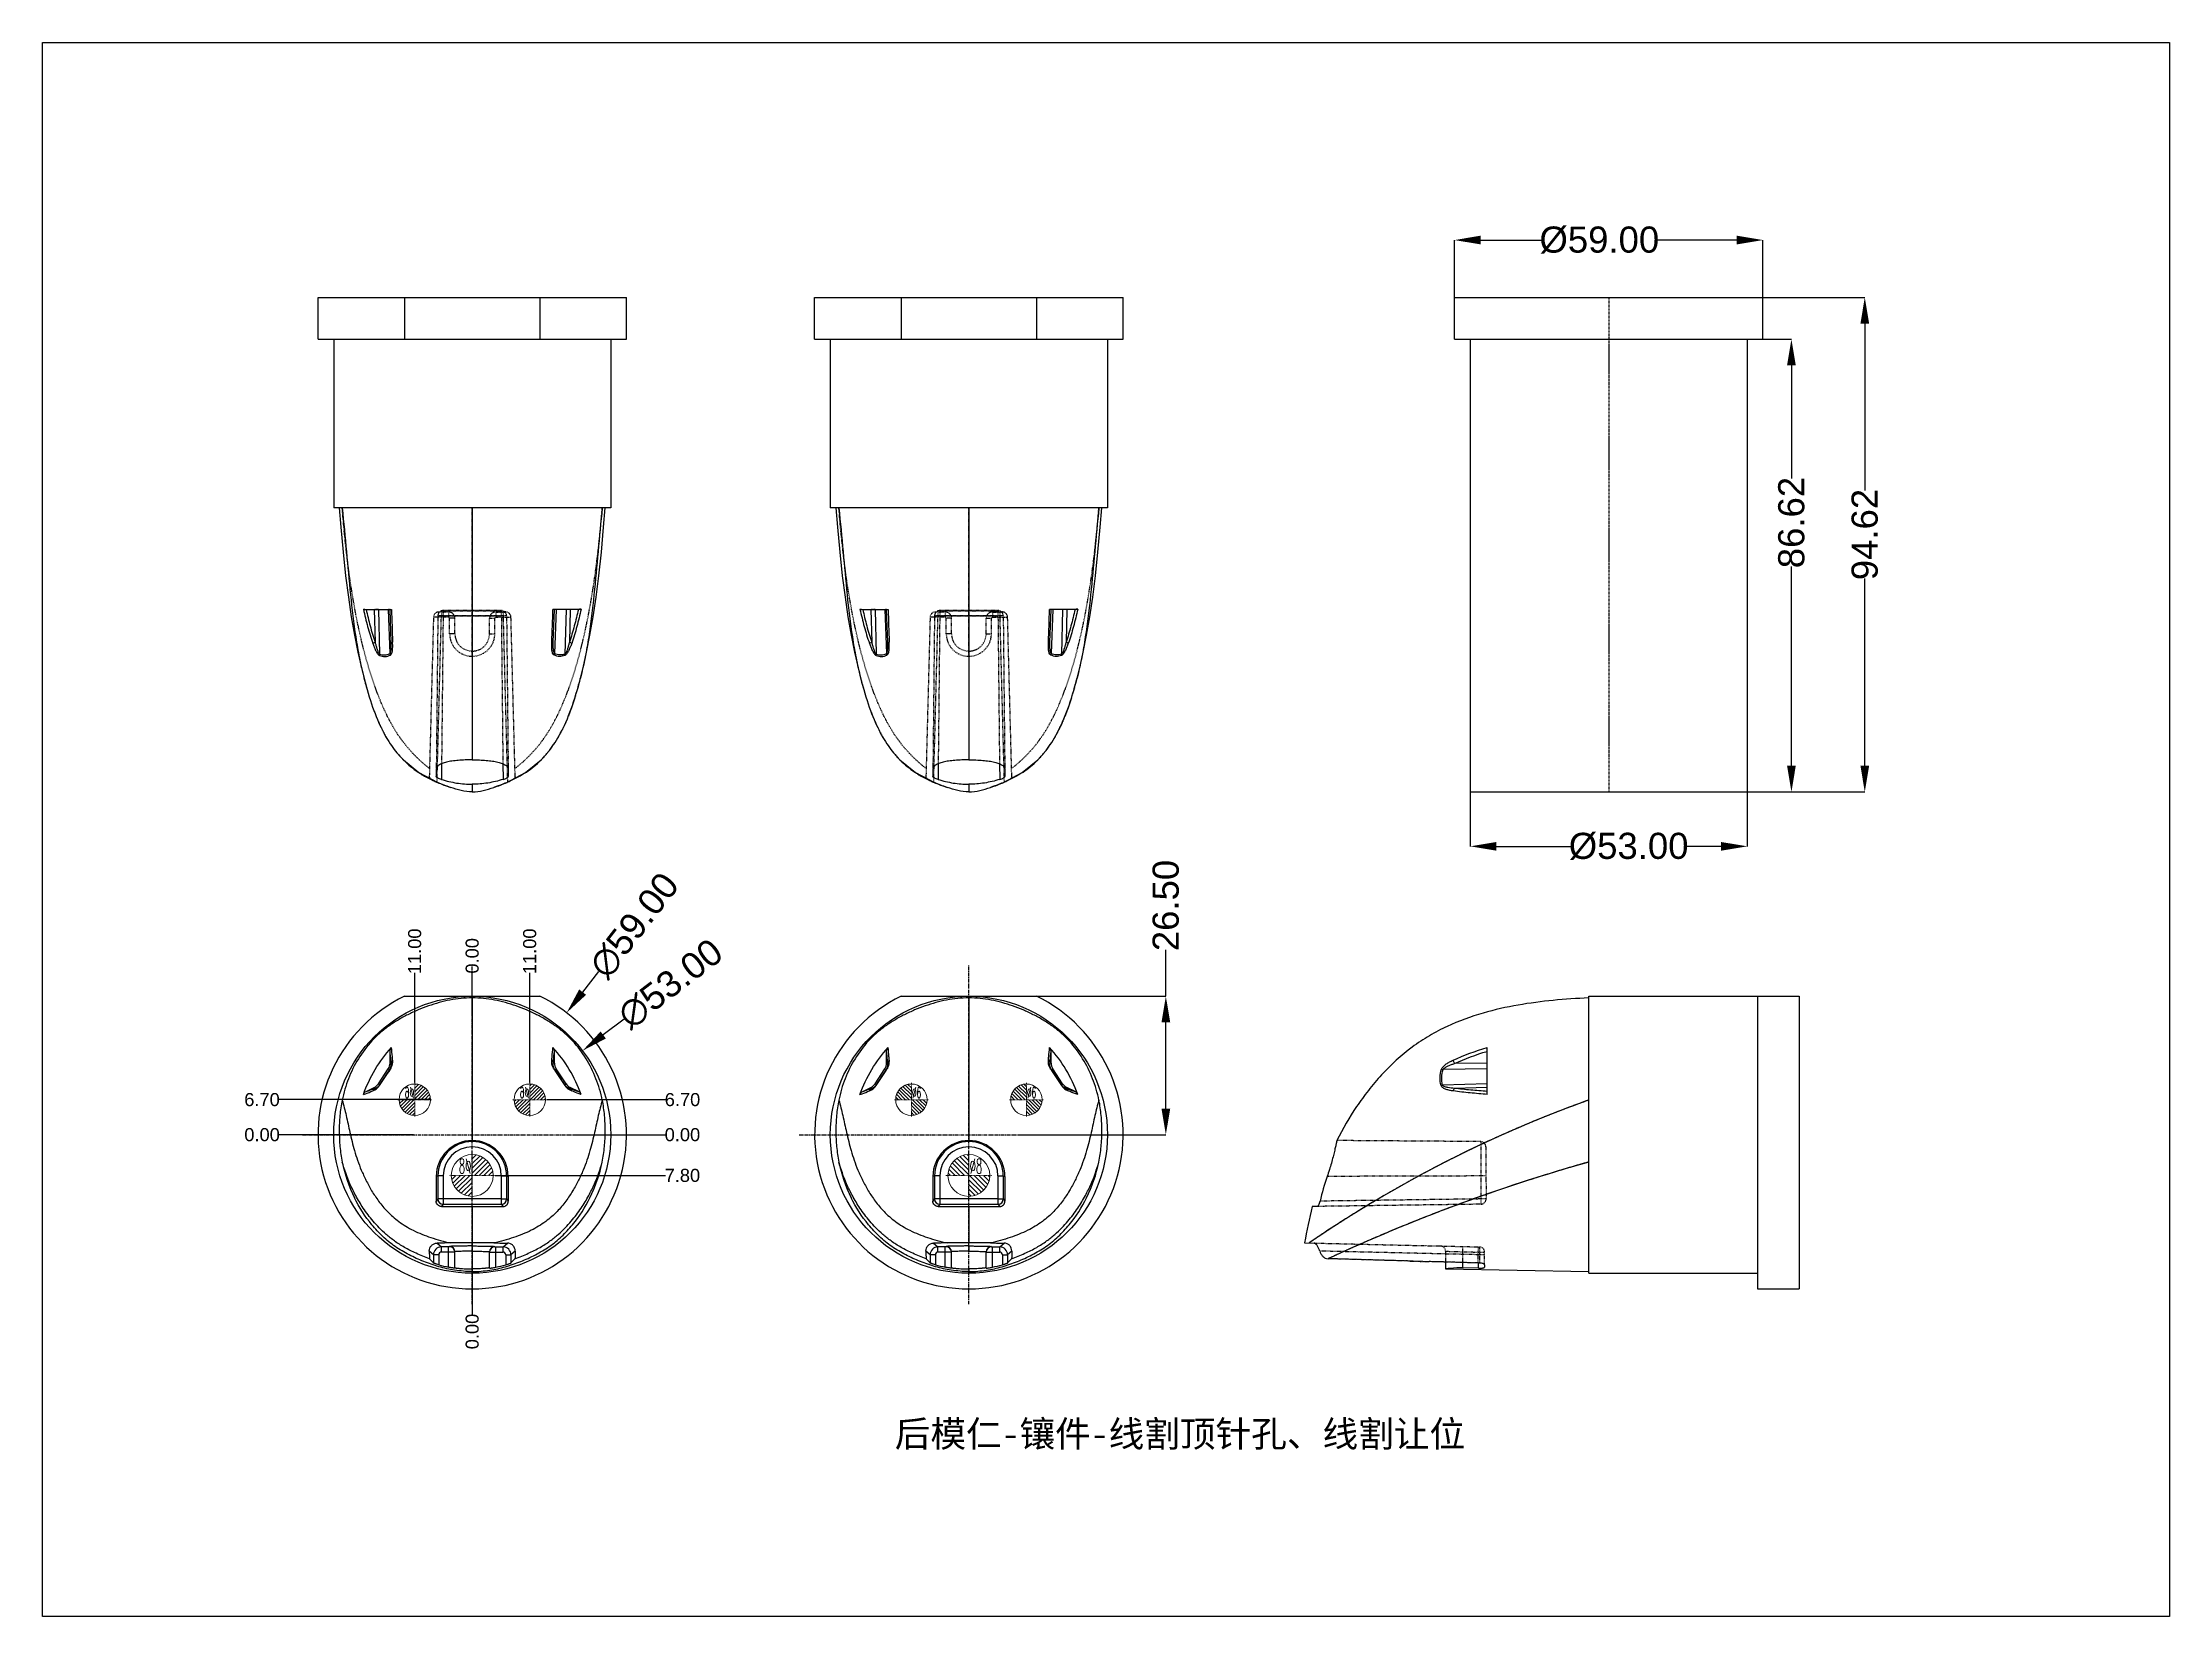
# Model space of a CAD drawing. Header units: millimetres. Extents: x 2617 to 3024, y 1470 to 1771.
import ezdxf
from ezdxf.enums import TextEntityAlignment as Align

# ---------------------------------------------------------------- set-up
doc = ezdxf.new("R2010")
doc.units = ezdxf.units.MM
doc.linetypes.add('CENTER', pattern=[0.6, 0.375, -0.075, 0.075, -0.075])
doc.linetypes.add('HIDDEN', pattern=[0.2, 0.1, -0.1])
doc.layers.add('DEFAULT_2', color=8, linetype='HIDDEN')
doc.layers.add('dim', color=82, linetype='Continuous', lineweight=9)
doc.layers.add('epin', color=13, linetype='Continuous', lineweight=9)
doc.styles.get("Standard").update_dxf_attribs({"font": 'arial.ttf'})
doc.styles.add('TXT05', font='txt.shx', dxfattribs={"width": 0.5, "bigfont": 'gbcbig.shx'})
doc.dimstyles.get("Standard").update_dxf_attribs({"dimtxt": 0.18, "dimasz": 0.18, "dimexe": 0.18, "dimexo": 0.0625, "dimgap": 0.09, "dimtad": 0, "dimtih": 1, "dimtoh": 1, "dimzin": 0, "dimdsep": 46, "dimtxsty": 'Standard', "dimcen": 0.09, "dimadec": 0, "dimazin": 0, "dimtfac": 1, "dimtofl": 0, "dimtmove": 0, "dimatfit": 3, "dimfxl": 0, "dimtolj": 1, "dimtzin": 0, "dimarcsym": 0})

msp = doc.modelspace()

# ---------------------------------------------------------------- texts
at = {"insert": (2780.126, 1507.121), "char_height": 5, "width": 126.77156, "attachment_point": 1}
msp.add_mtext('{\\fSimSun|b0|i0|c134|p2;后模仁-镶件-线割顶针孔、线割让位}', dxfattribs=at)

# ---------------------------------------------------------------- blocks, each defined once
blk = doc.blocks.new('*D24')
at = {"color": 4, "lineweight": -2, "transparency": 16777216}
for p, q in [((2890.2, 1640.23), (2890.2, 1617.03)), ((2943.2, 1640.23), (2943.2, 1617.03)), ((2895.2, 1617.03), (2909.37, 1617.03)), ((2938.2, 1617.03), (2931.66, 1617.03))]:
    blk.add_line(p, q, dxfattribs=at)
at = {"color": 4, "transparency": 16777216}
for points in [[(2895.2, 1617.86), (2895.2, 1616.2), (2890.2, 1617.03)], [(2938.2, 1617.86), (2938.2, 1616.2), (2943.2, 1617.03)]]:
    blk.add_solid(points, dxfattribs=at)
at = {"layer": 'Defpoints', "color": 0, "transparency": 16777216}
for p in [(2890.2, 1640.23), (2943.2, 1640.23), (2890.2, 1617.03)]:
    blk.add_point(p, dxfattribs=at)
at = {"color": 6, "transparency": 16777216, "insert": (2920.51, 1617.03), "char_height": 5, "attachment_point": 5}
blk.add_mtext('\\A1;%%c53.00', dxfattribs=at)
blk = doc.blocks.new('*D25')
at = {"color": 4, "lineweight": -2, "transparency": 16777216}
for p, q in [((2929.45, 1714.06), (2951.65, 1714.06)), ((2951.65, 1709.06), (2951.65, 1687.4)), ((2951.65, 1632.44), (2951.65, 1670.57)), ((2929.45, 1627.44), (2951.65, 1627.44))]:
    blk.add_line(p, q, dxfattribs=at)
at = {"color": 4, "transparency": 16777216}
for points in [[(2950.81, 1709.06), (2952.48, 1709.06), (2951.65, 1714.06)], [(2950.81, 1632.44), (2952.48, 1632.44), (2951.65, 1627.44)]]:
    blk.add_solid(points, dxfattribs=at)
at = {"layer": 'Defpoints', "color": 0, "transparency": 16777216}
for p in [(2929.45, 1714.06), (2951.65, 1714.06), (2929.45, 1627.44)]:
    blk.add_point(p, dxfattribs=at)
at = {"color": 6, "transparency": 16777216, "insert": (2951.65, 1678.98), "char_height": 5, "attachment_point": 5, "rotation": 90}
blk.add_mtext('\\A1;86.62', dxfattribs=at)
blk = doc.blocks.new('*D26')
at = {"color": 4, "lineweight": -2, "transparency": 16777216}
for p, q in [((2933.53, 1722.06), (2965.68, 1722.06)), ((2965.68, 1717.06), (2965.68, 1685.1)), ((2965.68, 1632.44), (2965.68, 1668.28)), ((2929.45, 1627.44), (2965.68, 1627.44))]:
    blk.add_line(p, q, dxfattribs=at)
at = {"color": 4, "transparency": 16777216}
for points in [[(2964.85, 1717.06), (2966.51, 1717.06), (2965.68, 1722.06)], [(2964.85, 1632.44), (2966.51, 1632.44), (2965.68, 1627.44)]]:
    blk.add_solid(points, dxfattribs=at)
at = {"layer": 'Defpoints', "color": 0, "transparency": 16777216}
for p in [(2933.53, 1722.06), (2929.45, 1627.44), (2965.68, 1627.44)]:
    blk.add_point(p, dxfattribs=at)
at = {"color": 6, "transparency": 16777216, "insert": (2965.68, 1676.69), "char_height": 5, "attachment_point": 5, "rotation": 90}
blk.add_mtext('\\A1;94.62', dxfattribs=at)
blk = doc.blocks.new('*D27')
at = {"color": 4, "lineweight": -2, "transparency": 16777216}
for p, q in [((2887.2, 1718.06), (2887.2, 1733.03)), ((2892.2, 1733.03), (2903.75, 1733.03)), ((2941.2, 1733.03), (2926.05, 1733.03)), ((2946.2, 1718.06), (2946.2, 1733.03))]:
    blk.add_line(p, q, dxfattribs=at)
at = {"color": 4, "transparency": 16777216}
for points in [[(2892.2, 1733.87), (2892.2, 1732.2), (2887.2, 1733.03)], [(2941.2, 1733.87), (2941.2, 1732.2), (2946.2, 1733.03)]]:
    blk.add_solid(points, dxfattribs=at)
at = {"layer": 'Defpoints', "color": 0, "transparency": 16777216}
for p in [(2887.2, 1733.03), (2887.2, 1718.06), (2946.2, 1718.06)]:
    blk.add_point(p, dxfattribs=at)
at = {"color": 6, "transparency": 16777216, "insert": (2914.9, 1733.03), "char_height": 5, "attachment_point": 5}
blk.add_mtext('\\A1;%%c59.00', dxfattribs=at)
blk = doc.blocks.new('epin_ejp_8')
at = {"layer": 'epin'}
h = blk.add_hatch(dxfattribs=at)
h.set_pattern_fill('_ANSI31', color=123, scale=0.2, angle=90, style=0)
h.set_pattern_definition([(135, (-1217.56114, 35.9661), (-0.4490128, -0.4490128), [])])
h.paths.add_polyline_path([(0, 4, 0.414214), (-4, 0), (0, 0)])
h.paths.add_polyline_path([(4, 0), (0, 0), (0, -4, 0.414214)])
at = {"layer": 'epin', "color": 1, "linetype": 'CENTER', "ltscale": 0.248791}
for p, q in [((0, -4.4), (0, 4.4)), ((-4.4, 0), (4.4, 0))]:
    blk.add_line(p, q, dxfattribs=at)
at = {"layer": 'epin'}
blk.add_circle((0, 0), 4, dxfattribs=at)
at = {"layer": 'epin', "color": 6, "style": 'TXT05', "width": 0.5}
blk.add_text('%%c8', height=2.8, dxfattribs=at).set_placement((0.16, 0.4))
blk = doc.blocks.new('epin_ejp_6')
at = {"layer": 'epin'}
h = blk.add_hatch(dxfattribs=at)
h.set_pattern_fill('_ANSI31', color=123, scale=0.15, angle=90, style=0)
h.set_pattern_definition([(135, (-648.39147, -667.1919), (-0.3367596, -0.3367596), [])])
h.paths.add_polyline_path([(0, 3, 0.4142136), (-3, 0), (0, 0)])
h.paths.add_polyline_path([(3, 0), (0, 0), (0, -3, 0.4142136)])
at = {"layer": 'epin', "color": 1, "linetype": 'CENTER', "ltscale": 0.12}
for p, q in [((-3.3, 0), (3.3, 0)), ((0, -3.3), (0, 3.3))]:
    blk.add_line(p, q, dxfattribs=at)
at = {"layer": 'epin'}
blk.add_circle((0, 0), 3, dxfattribs=at)
at = {"layer": 'epin', "color": 6, "style": 'TXT05', "width": 0.5}
blk.add_text('%%c6', height=2.1, dxfattribs=at).set_placement((0.995, 1.35), align=Align.MIDDLE)
blk = doc.blocks.new('*D20')
at = {"layer": 'Defpoints', "color": 0, "transparency": 16777216}
for p in [(2713.6, 1568.56), (2736.27, 1568.56), (2699.3, 1561.85)]:
    blk.add_point(p, dxfattribs=at)
at = {"layer": 'dim', "color": 4, "lineweight": -2, "transparency": 16777216}
blk.add_line((2713.6, 1568.56), (2736.27, 1568.56), dxfattribs=at)
at = {"layer": 'dim', "color": 6, "transparency": 16777216, "insert": (2739.52, 1568.56), "char_height": 2.5, "attachment_point": 5}
blk.add_mtext('\\A1;6.70', dxfattribs=at)
blk = doc.blocks.new('*D28')
at = {"layer": 'Defpoints', "color": 0, "transparency": 16777216}
for p in [(2699.3, 1561.85), (2719.05, 1561.85), (2736.27, 1561.85)]:
    blk.add_point(p, dxfattribs=at)
at = {"layer": 'dim', "color": 4, "lineweight": -2, "transparency": 16777216}
blk.add_line((2719.05, 1561.85), (2736.27, 1561.85), dxfattribs=at)
at = {"layer": 'dim', "color": 6, "transparency": 16777216, "insert": (2739.51, 1561.85), "char_height": 2.5, "attachment_point": 5}
blk.add_mtext('\\A1;0.00', dxfattribs=at)
blk = doc.blocks.new('*D29')
at = {"layer": 'Defpoints', "color": 0, "transparency": 16777216}
for p in [(2699.3, 1561.85), (2703.7, 1554.06), (2736.27, 1554.06)]:
    blk.add_point(p, dxfattribs=at)
at = {"layer": 'dim', "color": 4, "lineweight": -2, "transparency": 16777216}
blk.add_line((2703.7, 1554.06), (2736.27, 1554.06), dxfattribs=at)
at = {"layer": 'dim', "color": 6, "transparency": 16777216, "insert": (2739.5, 1554.06), "char_height": 2.5, "attachment_point": 5}
blk.add_mtext('\\A1;7.80', dxfattribs=at)
blk = doc.blocks.new('*D21')
at = {"layer": 'Defpoints', "color": 0, "transparency": 16777216}
for p in [(2710.3, 1592.84), (2710.3, 1571.86), (2699.3, 1561.85)]:
    blk.add_point(p, dxfattribs=at)
at = {"layer": 'dim', "color": 4, "lineweight": -2, "transparency": 16777216}
blk.add_line((2710.3, 1571.86), (2710.3, 1592.84), dxfattribs=at)
at = {"layer": 'dim', "color": 6, "transparency": 16777216, "insert": (2710.3, 1596.94), "char_height": 2.5, "attachment_point": 5, "rotation": 90}
blk.add_mtext('\\A1;11.00', dxfattribs=at)
blk = doc.blocks.new('*D30')
at = {"layer": 'Defpoints', "color": 0, "transparency": 16777216}
for p in [(2699.3, 1592.84), (2699.3, 1584.53), (2699.3, 1561.85)]:
    blk.add_point(p, dxfattribs=at)
at = {"layer": 'dim', "color": 4, "lineweight": -2, "transparency": 16777216}
blk.add_line((2699.3, 1584.53), (2699.3, 1592.84), dxfattribs=at)
at = {"layer": 'dim', "color": 6, "transparency": 16777216, "insert": (2699.3, 1596.08), "char_height": 2.5, "attachment_point": 5, "rotation": 90}
blk.add_mtext('\\A1;0.00', dxfattribs=at)
blk = doc.blocks.new('*D31')
at = {"layer": 'Defpoints', "color": 0, "transparency": 16777216}
for p in [(2688.3, 1592.84), (2688.3, 1571.86), (2699.3, 1561.85)]:
    blk.add_point(p, dxfattribs=at)
at = {"layer": 'dim', "color": 4, "lineweight": -2, "transparency": 16777216}
blk.add_line((2688.3, 1571.86), (2688.3, 1592.84), dxfattribs=at)
at = {"layer": 'dim', "color": 6, "transparency": 16777216, "insert": (2688.3, 1596.94), "char_height": 2.5, "attachment_point": 5, "rotation": 90}
blk.add_mtext('\\A1;11.00', dxfattribs=at)
blk = doc.blocks.new('*D22')
at = {"layer": 'Defpoints', "color": 0, "transparency": 16777216}
for p in [(2662.34, 1561.85), (2688.05, 1561.85), (2699.3, 1561.85)]:
    blk.add_point(p, dxfattribs=at)
at = {"layer": 'dim', "color": 4, "lineweight": -2, "transparency": 16777216}
blk.add_line((2688.05, 1561.85), (2662.34, 1561.85), dxfattribs=at)
at = {"layer": 'dim', "color": 6, "transparency": 16777216, "insert": (2659.1, 1561.85), "char_height": 2.5, "attachment_point": 5}
blk.add_mtext('\\A1;0.00', dxfattribs=at)
blk = doc.blocks.new('*D32')
at = {"layer": 'Defpoints', "color": 0, "transparency": 16777216}
for p in [(2662.34, 1568.56), (2691.3, 1568.56), (2699.3, 1561.85)]:
    blk.add_point(p, dxfattribs=at)
at = {"layer": 'dim', "color": 4, "lineweight": -2, "transparency": 16777216}
blk.add_line((2691.3, 1568.56), (2662.34, 1568.56), dxfattribs=at)
at = {"layer": 'dim', "color": 6, "transparency": 16777216, "insert": (2659.09, 1568.56), "char_height": 2.5, "attachment_point": 5}
blk.add_mtext('\\A1;6.70', dxfattribs=at)
blk = doc.blocks.new('*D23')
at = {"layer": 'Defpoints', "color": 0, "transparency": 16777216}
for p in [(2699.3, 1561.85), (2699.3, 1546.93), (2699.3, 1527.44)]:
    blk.add_point(p, dxfattribs=at)
at = {"layer": 'dim', "color": 4, "lineweight": -2, "transparency": 16777216}
blk.add_line((2699.3, 1546.93), (2699.3, 1527.44), dxfattribs=at)
at = {"layer": 'dim', "color": 6, "transparency": 16777216, "insert": (2699.3, 1524.2), "char_height": 2.5, "attachment_point": 5, "rotation": 90}
blk.add_mtext('\\A1;0.00', dxfattribs=at)
blk = doc.blocks.new('*D33')
at = {"color": 4, "lineweight": -2, "transparency": 16777216}
blk.add_line((2728.34, 1583.97), (2724.36, 1580.94), dxfattribs=at)
at = {"color": 4, "transparency": 16777216}
blk.add_solid([(2723.86, 1581.6), (2724.87, 1580.27), (2720.38, 1577.91)], dxfattribs=at)
at = {"layer": 'Defpoints', "color": 0, "transparency": 16777216}
for p in [(2720.38, 1577.91), (2678.22, 1545.8)]:
    blk.add_point(p, dxfattribs=at)
at = {"color": 6, "transparency": 16777216, "insert": (2737.21, 1590.72), "char_height": 5, "attachment_point": 5, "rotation": 37.288}
blk.add_mtext('\\A1;∅53.00', dxfattribs=at)
blk = doc.blocks.new('*D34')
at = {"color": 4, "lineweight": -2, "transparency": 16777216}
blk.add_line((2723.48, 1593.09), (2720.42, 1589.14), dxfattribs=at)
at = {"color": 4, "transparency": 16777216}
blk.add_solid([(2719.76, 1589.65), (2721.08, 1588.62), (2717.36, 1585.18)], dxfattribs=at)
at = {"layer": 'Defpoints', "color": 0, "transparency": 16777216}
for p in [(2717.36, 1585.18), (2681.24, 1538.53)]:
    blk.add_point(p, dxfattribs=at)
at = {"color": 6, "transparency": 16777216, "insert": (2730.3, 1601.9), "char_height": 5, "attachment_point": 5, "rotation": 52.2565}
blk.add_mtext('\\A1;∅59.00', dxfattribs=at)
blk = doc.blocks.new('*D35')
at = {"color": 4, "lineweight": -2, "transparency": 16777216}
for p, q in [((2831.98, 1588.35), (2831.98, 1597.24)), ((2804.15, 1588.35), (2831.98, 1588.35)), ((2831.98, 1566.85), (2831.98, 1583.35)), ((2804.15, 1561.85), (2831.98, 1561.85))]:
    blk.add_line(p, q, dxfattribs=at)
at = {"color": 4, "transparency": 16777216}
for points in [[(2831.15, 1583.35), (2832.82, 1583.35), (2831.98, 1588.35)], [(2831.15, 1566.85), (2832.82, 1566.85), (2831.98, 1561.85)]]:
    blk.add_solid(points, dxfattribs=at)
at = {"layer": 'Defpoints', "color": 0, "transparency": 16777216}
for p in [(2804.15, 1588.35), (2804.15, 1561.85), (2831.98, 1561.85)]:
    blk.add_point(p, dxfattribs=at)
at = {"color": 6, "transparency": 16777216, "insert": (2831.98, 1605.71), "char_height": 5, "attachment_point": 5, "rotation": 90}
blk.add_mtext('\\A1;26.50', dxfattribs=at)

# ---------------------------------------------------------------- dimensions: what is measured, and where the dimension line sits
for base, p1, p2, picture, middle in [((2887.2, 1733.033), (2946.2, 1718.062), (2887.2, 1718.062), '*D27', (2914.901, 1733.033)), ((2890.2, 1617.03), (2943.2, 1640.23), (2890.2, 1640.23), '*D24', (2920.515, 1617.03))]:
    dim = msp.add_linear_dim(base=base, p1=p1, p2=p2, text='%%c<>', dimstyle='Standard', override={"dimtxt": 5, "dimasz": 5, "dimexe": 0, "dimexo": 0, "dimgap": 0, "dimtih": 0, "dimtoh": 0, "dimzin": 0, "dimcen": 0, "dimclrd": 4, "dimclre": 4, "dimclrt": 6, "dimtp": 0, "dimtm": 0, "dimtzin": 0})
    dim.commit()
    dim.dimension.update_dxf_attribs({"geometry": picture, "text_midpoint": middle, "dimtype": 160})
for base, p1, p2, picture, middle in [((2965.681, 1627.438), (2933.529, 1722.062), (2929.446, 1627.438), '*D26', (2965.681, 1676.688)), ((2951.646, 1714.062), (2929.446, 1627.438), (2929.446, 1714.062), '*D25', (2951.646, 1678.983)), ((2831.982, 1561.854), (2804.154, 1588.354), (2804.154, 1561.854), '*D35', (2831.982, 1605.709))]:
    dim = msp.add_linear_dim(base=base, p1=p1, p2=p2, angle=90, dimstyle='Standard', override={"dimtxt": 5, "dimasz": 5, "dimexe": 0, "dimexo": 0, "dimgap": 0, "dimtih": 0, "dimtoh": 0, "dimzin": 0, "dimcen": 0, "dimclrd": 4, "dimclre": 4, "dimclrt": 6, "dimtp": 0, "dimtm": 0, "dimtzin": 0})
    dim.commit()
    dim.dimension.update_dxf_attribs({"geometry": picture, "text_midpoint": middle, "dimtype": 160})
for p1, p2, picture, middle in [((2681.243, 1538.526), (2717.358, 1585.181), '*D34', (2730.303, 1601.904)), ((2678.217, 1545.8), (2720.384, 1577.908), '*D33', (2737.209, 1590.72))]:
    dim = msp.add_diameter_dim_2p(p1=p1, p2=p2, dimstyle='Standard', override={"dimtxt": 5, "dimasz": 5, "dimexe": 0, "dimexo": 0, "dimgap": 0, "dimtih": 0, "dimtoh": 0, "dimzin": 0, "dimcen": 0, "dimclrd": 4, "dimclre": 4, "dimclrt": 6, "dimtp": 0, "dimtm": 0, "dimtzin": 0})
    dim.commit()
    dim.dimension.update_dxf_attribs({"geometry": picture, "text_midpoint": middle})
at = {"layer": 'dim'}
for feature_location, offset, dtype, origin, picture, middle in [((2688.3, 1571.855), (0, 20.984), 1, (2699.3, 1561.854), '*D31', (2688.3, 1596.935)), ((2699.3003222, 1584.5305244), (0, 8.3085972), 1, (2699.3003221, 1561.853826), '*D30', (2699.3003222, 1596.0817887)), ((2710.3, 1571.855), (0, 20.984), 1, (2699.3, 1561.854), '*D21', (2710.3, 1596.935)), ((2691.3, 1568.555), (-28.959, 0), 0, (2699.3, 1561.854), '*D32', (2659.092, 1568.555)), ((2713.6, 1568.555), (22.668, 0), 0, (2699.3, 1561.854), '*D20', (2739.518, 1568.555)), ((2688.045268973, 1561.853825967), (-25.703826864, 0), 0, (2699.300322144, 1561.853825967), '*D22', (2659.098774988, 1561.853825967)), ((2719.048311281, 1561.853825967), (17.2198841, 0), 0, (2699.300322144, 1561.853825967), '*D28', (2739.510862502, 1561.853825967)), ((2699.300322144, 1546.930699875), (0, -19.486498591), 1, (2699.300322144, 1561.853825967), '*D23', (2699.300322144, 1524.201534162)), ((2703.7, 1554.055), (32.568, 0), 0, (2699.3, 1561.854), '*D29', (2739.501, 1554.055))]:
    dim = msp.add_ordinate_dim(feature_location=feature_location, offset=offset, dtype=dtype, origin=origin, dimstyle='Standard', override={"dimtxt": 2.5, "dimasz": 2, "dimexe": 0, "dimexo": 0, "dimgap": 0, "dimtih": 0, "dimtoh": 0, "dimzin": 0, "dimcen": 0, "dimclrd": 4, "dimclre": 4, "dimclrt": 6, "dimtp": 0, "dimtm": 0, "dimtzin": 0}, dxfattribs=at)
    dim.commit()
    dim.dimension.update_dxf_attribs({"geometry": picture, "text_midpoint": middle})

# ---------------------------------------------------------------- linework, layer by layer
at = {"color": 7, "linetype": 'Continuous'}
for p, q in [((2669.8, 1714.062), (2669.8, 1722.062)), ((2669.801, 1722.062), (2728.8, 1722.062)), ((2686.339, 1722.062), (2686.339, 1714.062)), ((2712.262, 1722.062), (2712.262, 1714.062)), ((2728.8, 1714.062), (2728.8, 1722.062)), ((2764.8, 1714.062), (2764.8, 1722.062)), ((2764.801, 1722.062), (2823.8, 1722.062)), ((2781.339, 1722.062), (2781.339, 1714.062)), ((2807.262, 1722.062), (2807.262, 1714.062)), ((2823.8, 1714.062), (2823.8, 1722.062)), ((2887.2, 1714.062), (2887.2, 1722.062)), ((2887.2, 1722.062), (2946.199, 1722.062)), ((2946.2, 1714.062), (2946.2, 1722.062)), ((2669.801, 1714.062), (2728.799, 1714.062)), ((2672.8, 1714.062), (2672.8, 1681.782)), ((2725.8, 1714.062), (2725.8, 1681.782)), ((2764.801, 1714.062), (2823.799, 1714.062)), ((2767.8, 1714.062), (2767.8, 1681.782)), ((2820.8, 1714.062), (2820.8, 1681.782)), ((2887.201, 1714.062), (2946.199, 1714.062)), ((2890.2, 1714.062), (2890.2, 1627.438)), ((2943.2, 1714.062), (2943.2, 1627.438)), ((2725.8, 1681.782), (2672.8, 1681.782)), ((2699.3, 1681.782), (2699.3, 1633.589)), ((2820.8, 1681.782), (2767.8, 1681.782)), ((2794.3, 1681.782), (2794.3, 1633.589)), ((2680.405, 1662.365), (2680.558, 1662.364)), ((2680.558, 1662.364), (2681.354, 1662.36)), ((2680.567, 1662.374), (2680.718, 1656.084)), ((2681.354, 1662.36), (2681.499, 1662.359)), ((2681.362, 1662.372), (2681.566, 1653.821)), ((2683.225, 1662.352), (2683.562, 1662.351)), ((2683.239, 1662.363), (2683.533, 1653.931)), ((2683.562, 1662.351), (2683.854, 1662.35)), ((2683.791, 1656.102), (2683.572, 1662.352)), ((2715.039, 1662.351), (2714.746, 1662.35)), ((2714.81, 1656.102), (2715.029, 1662.352)), ((2715.376, 1662.352), (2715.039, 1662.351)), ((2715.362, 1662.363), (2715.067, 1653.931)), ((2717.239, 1662.372), (2717.034, 1653.821)), ((2717.246, 1662.36), (2717.102, 1662.359)), ((2718.042, 1662.364), (2717.246, 1662.36)), ((2718.033, 1662.374), (2717.883, 1656.084)), ((2718.196, 1662.365), (2718.042, 1662.364)), ((2775.405, 1662.365), (2775.558, 1662.364)), ((2775.558, 1662.364), (2776.354, 1662.36)), ((2775.567, 1662.374), (2775.718, 1656.084)), ((2776.354, 1662.36), (2776.499, 1662.359)), ((2776.362, 1662.372), (2776.566, 1653.821)), ((2778.225, 1662.352), (2778.562, 1662.351)), ((2778.239, 1662.363), (2778.533, 1653.931)), ((2778.562, 1662.351), (2778.854, 1662.35)), ((2778.791, 1656.102), (2778.572, 1662.352)), ((2810.039, 1662.351), (2809.746, 1662.35)), ((2809.81, 1656.102), (2810.029, 1662.352)), ((2810.376, 1662.352), (2810.039, 1662.351)), ((2810.362, 1662.363), (2810.067, 1653.931)), ((2812.239, 1662.372), (2812.034, 1653.821)), ((2812.246, 1662.36), (2812.102, 1662.359)), ((2813.042, 1662.364), (2812.246, 1662.36)), ((2813.033, 1662.374), (2812.883, 1656.084)), ((2813.196, 1662.365), (2813.042, 1662.364)), ((2684.08, 1655.82), (2684.07, 1656.109)), ((2714.52, 1655.82), (2714.531, 1656.109)), ((2779.08, 1655.82), (2779.07, 1656.109)), ((2809.52, 1655.82), (2809.531, 1656.109)), ((2679.042, 1647.541), (2679.064, 1647.463)), ((2719.557, 1647.536), (2719.535, 1647.459)), ((2774.042, 1647.541), (2774.064, 1647.463)), ((2814.557, 1647.536), (2814.535, 1647.459)), ((2684.633, 1635.253), (2684.883, 1634.94)), ((2684.833, 1635.002), (2684.883, 1634.94)), ((2692.42, 1631.747), (2692.405, 1630.382)), ((2693.436, 1632.828), (2693.404, 1629.832)), ((2705.165, 1632.828), (2705.196, 1629.832)), ((2706.181, 1631.747), (2706.196, 1630.382)), ((2713.719, 1634.941), (2713.789, 1635.027)), ((2779.633, 1635.253), (2779.883, 1634.94)), ((2779.833, 1635.002), (2779.883, 1634.94)), ((2787.42, 1631.747), (2787.405, 1630.382)), ((2788.436, 1632.828), (2788.404, 1629.832)), ((2800.165, 1632.828), (2800.196, 1629.832)), ((2801.181, 1631.747), (2801.196, 1630.382)), ((2808.719, 1634.941), (2808.789, 1635.027)), ((2699.3, 1628.898), (2699.3, 1627.438)), ((2794.3, 1628.898), (2794.3, 1627.438)), ((2686.339, 1588.354), (2712.262, 1588.354)), ((2699.3, 1588.034), (2699.3, 1587.661)), ((2699.3, 1587.661), (2699.3, 1560.738)), ((2781.339, 1588.354), (2807.262, 1588.354)), ((2794.3, 1588.034), (2794.3, 1587.661)), ((2794.3, 1587.661), (2794.3, 1560.738)), ((2912.875, 1535.354), (2912.875, 1588.354)), ((2912.875, 1588.354), (2953.155, 1588.354)), ((2945.155, 1588.354), (2945.155, 1532.355)), ((2953.155, 1588.354), (2953.155, 1532.354)), ((2683.572, 1575.555), (2683.572, 1577.806)), ((2683.572, 1575.555), (2683.791, 1575.47)), ((2715.029, 1575.555), (2714.81, 1575.47)), ((2715.029, 1575.555), (2715.029, 1577.806)), ((2778.572, 1575.555), (2778.572, 1577.806)), ((2778.572, 1575.555), (2778.791, 1575.47)), ((2810.029, 1575.555), (2809.81, 1575.47)), ((2810.029, 1575.555), (2810.029, 1577.806)), ((2893.453, 1575.555), (2887.195, 1575.47)), ((2893.471, 1569.576), (2893.443, 1578.531)), ((2678.995, 1570.143), (2680.567, 1570.911)), ((2680.567, 1570.911), (2680.718, 1570.72)), ((2681.362, 1571.608), (2683.239, 1574.448)), ((2681.362, 1571.608), (2681.566, 1571.349)), ((2683.239, 1574.448), (2683.533, 1574.333)), ((2715.362, 1574.448), (2715.067, 1574.333)), ((2717.239, 1571.608), (2715.362, 1574.448)), ((2717.239, 1571.608), (2717.034, 1571.349)), ((2718.033, 1570.911), (2717.883, 1570.72)), ((2719.606, 1570.143), (2718.033, 1570.911)), ((2773.995, 1570.143), (2775.567, 1570.911)), ((2775.567, 1570.911), (2775.718, 1570.72)), ((2776.362, 1571.608), (2778.239, 1574.448)), ((2776.362, 1571.608), (2776.566, 1571.349)), ((2778.239, 1574.448), (2778.533, 1574.333)), ((2810.362, 1574.448), (2810.067, 1574.333)), ((2812.239, 1571.608), (2810.362, 1574.448)), ((2812.239, 1571.608), (2812.034, 1571.349)), ((2813.033, 1570.911), (2812.883, 1570.72)), ((2814.606, 1570.143), (2813.033, 1570.911)), ((2893.465, 1571.608), (2884.914, 1571.349)), ((2893.456, 1574.448), (2885.024, 1574.333)), ((2893.467, 1570.911), (2887.178, 1570.72)), ((2692.727, 1553.963), (2692.42, 1553.871)), ((2692.727, 1553.963), (2692.727, 1549.561)), ((2693.732, 1553.966), (2693.732, 1548.556)), ((2704.868, 1553.966), (2704.868, 1548.556)), ((2705.873, 1553.963), (2705.873, 1549.561)), ((2705.873, 1553.963), (2706.181, 1553.871)), ((2787.727, 1553.963), (2787.42, 1553.871)), ((2787.727, 1553.963), (2787.727, 1549.561)), ((2788.732, 1553.966), (2788.732, 1548.556)), ((2799.868, 1553.966), (2799.868, 1548.556)), ((2800.873, 1553.963), (2800.873, 1549.561)), ((2800.873, 1553.963), (2801.181, 1553.871)), ((2692.727, 1549.561), (2692.405, 1549.142)), ((2693.732, 1548.556), (2693.404, 1548.13)), ((2704.868, 1549.564), (2693.732, 1549.564)), ((2693.732, 1548.556), (2704.868, 1548.556)), ((2699.3, 1548.117), (2699.3, 1541.161)), ((2704.868, 1548.556), (2705.196, 1548.13)), ((2705.873, 1549.561), (2706.196, 1549.142)), ((2787.727, 1549.561), (2787.405, 1549.142)), ((2788.732, 1548.556), (2788.404, 1548.13)), ((2799.868, 1549.564), (2788.732, 1549.564)), ((2788.732, 1548.556), (2799.868, 1548.556)), ((2794.3, 1548.117), (2794.3, 1541.161)), ((2799.868, 1548.556), (2800.196, 1548.13)), ((2800.873, 1549.561), (2801.196, 1549.142)), ((2860.925, 1548.13), (2859.992, 1548.117)), ((2691.888, 1538.883), (2691.088, 1539.587)), ((2691.888, 1538.883), (2691.888, 1537.308)), ((2692.567, 1541.119), (2693.395, 1540.39)), ((2692.893, 1538.886), (2692.893, 1536.977)), ((2693.395, 1539.389), (2693.395, 1540.39)), ((2694.778, 1540.39), (2693.395, 1540.39)), ((2694.778, 1539.389), (2693.395, 1539.389)), ((2694.778, 1536.508), (2694.778, 1540.39)), ((2695.702, 1539.389), (2694.778, 1539.389)), ((2694.979, 1540.463), (2694.979, 1540.395)), ((2695.984, 1539.39), (2695.702, 1539.389)), ((2695.984, 1536.365), (2695.984, 1539.459)), ((2699.3, 1540.563), (2699.3, 1539.561)), ((2702.617, 1536.365), (2702.617, 1539.459)), ((2702.617, 1539.39), (2702.899, 1539.389)), ((2702.899, 1539.389), (2703.823, 1539.389)), ((2703.622, 1540.463), (2703.622, 1540.395)), ((2703.823, 1536.508), (2703.823, 1540.39)), ((2703.823, 1540.39), (2705.206, 1540.39)), ((2703.823, 1539.389), (2705.206, 1539.389)), ((2705.206, 1540.39), (2706.033, 1541.119)), ((2705.206, 1539.389), (2705.206, 1540.39)), ((2705.708, 1538.886), (2705.708, 1536.977)), ((2707.513, 1539.587), (2706.713, 1538.883)), ((2706.713, 1538.883), (2706.713, 1537.308)), ((2786.888, 1538.883), (2786.088, 1539.587)), ((2786.888, 1538.883), (2786.888, 1537.308)), ((2787.567, 1541.119), (2788.395, 1540.39)), ((2787.893, 1538.886), (2787.893, 1536.977)), ((2788.395, 1539.389), (2788.395, 1540.39)), ((2789.778, 1540.39), (2788.395, 1540.39)), ((2789.778, 1539.389), (2788.395, 1539.389)), ((2789.778, 1536.508), (2789.778, 1540.39)), ((2790.702, 1539.389), (2789.778, 1539.389)), ((2789.979, 1540.463), (2789.979, 1540.395)), ((2790.984, 1539.39), (2790.702, 1539.389)), ((2790.984, 1536.365), (2790.984, 1539.459)), ((2794.3, 1540.563), (2794.3, 1539.561)), ((2797.617, 1536.365), (2797.617, 1539.459)), ((2797.617, 1539.39), (2797.899, 1539.389)), ((2797.899, 1539.389), (2798.823, 1539.389)), ((2798.622, 1540.463), (2798.622, 1540.395)), ((2798.823, 1540.39), (2800.206, 1540.39)), ((2798.823, 1536.508), (2798.823, 1540.39)), ((2798.823, 1539.389), (2800.206, 1539.389)), ((2800.206, 1540.39), (2801.033, 1541.119)), ((2800.206, 1539.389), (2800.206, 1540.39)), ((2800.708, 1538.886), (2800.708, 1536.977)), ((2802.513, 1539.587), (2801.713, 1538.883)), ((2801.713, 1538.883), (2801.713, 1537.308)), ((2858.531, 1541.161), (2860.365, 1541.119)), ((2699.3, 1536.162), (2699.3, 1535.674)), ((2794.3, 1536.162), (2794.3, 1535.674)), ((2885.475, 1537.489), (2885.479, 1536.162)), ((2885.479, 1536.162), (2912.875, 1535.674)), ((2888.795, 1536.365), (2888.792, 1537.397)), ((2891.76, 1536.311), (2888.795, 1536.365)), ((2891.76, 1536.311), (2891.757, 1537.307)), ((2892.964, 1536.977), (2892.965, 1536.508)), ((2912.875, 1535.354), (2945.155, 1535.354)), ((2945.155, 1532.354), (2953.155, 1532.354))]:
    msp.add_line(p, q, dxfattribs=at)
at = {"color": 1, "linetype": 'CENTER', "ltscale": 1.077565}
msp.add_line((2916.7, 1722.062), (2916.7, 1627.438), dxfattribs=at)
msp.add_line((2890.2, 1627.438), (2943.2, 1627.438))
at = {"color": 1, "linetype": 'CENTER', "ltscale": 1.834833}
for p, q in [((2699.3, 1529.404), (2699.3, 1594.304)), ((2794.3, 1529.404), (2794.3, 1594.304)), ((2666.85, 1561.854), (2731.75, 1561.854)), ((2761.85, 1561.854), (2826.75, 1561.854))]:
    msp.add_line(p, q, dxfattribs=at)
msp.add_lwpolyline([(2617.107, 1770.826), (3023.961, 1770.826), (3023.961, 1469.677), (2617.107, 1469.677)], close=True)
at = {"color": 7, "linetype": 'Continuous'}
for points in [[(2673.859, 1681.782), (2674.162, 1678.07), (2674.603, 1673.294), (2675.091, 1668.792), (2675.616, 1664.679), (2676.169, 1660.961), (2676.774, 1657.454), (2677.423, 1654.178), (2678.102, 1651.174), (2678.791, 1648.46), (2679.064, 1647.467)], [(2719.535, 1647.463), (2719.809, 1648.459), (2720.498, 1651.173), (2721.177, 1654.177), (2721.827, 1657.453), (2722.431, 1660.96), (2722.985, 1664.678), (2723.51, 1668.792), (2723.998, 1673.294), (2724.438, 1678.07), (2724.742, 1681.782)], [(2768.859, 1681.782), (2769.162, 1678.07), (2769.603, 1673.294), (2770.091, 1668.792), (2770.616, 1664.679), (2771.169, 1660.961), (2771.774, 1657.454), (2772.423, 1654.178), (2773.102, 1651.174), (2773.791, 1648.46), (2774.064, 1647.467)], [(2814.535, 1647.463), (2814.809, 1648.459), (2815.498, 1651.173), (2816.177, 1654.177), (2816.827, 1657.453), (2817.431, 1660.96), (2817.985, 1664.678), (2818.51, 1668.792), (2818.998, 1673.294), (2819.438, 1678.07), (2819.742, 1681.782)], [(2679.063, 1647.467), (2679.188, 1647.026), (2679.397, 1646.315), (2679.608, 1645.623), (2679.822, 1644.951), (2680.038, 1644.298), (2680.256, 1643.664), (2680.478, 1643.049), (2680.703, 1642.452), (2680.932, 1641.873), (2681.164, 1641.312), (2681.399, 1640.769), (2681.637, 1640.244), (2681.878, 1639.737), (2682.121, 1639.248), (2682.366, 1638.777), (2682.613, 1638.323), (2682.862, 1637.886), (2683.112, 1637.465), (2683.362, 1637.061), (2683.613, 1636.672), (2683.866, 1636.297), (2684.121, 1635.936), (2684.377, 1635.588), (2684.633, 1635.253)], [(2713.789, 1635.027), (2714.059, 1635.371), (2714.331, 1635.732), (2714.603, 1636.109), (2714.874, 1636.503), (2715.144, 1636.912), (2715.412, 1637.339), (2715.68, 1637.785), (2715.947, 1638.25), (2716.211, 1638.733), (2716.474, 1639.236), (2716.733, 1639.759), (2716.991, 1640.302), (2717.244, 1640.866), (2717.495, 1641.45), (2717.741, 1642.054), (2717.984, 1642.678), (2718.223, 1643.323), (2718.458, 1643.989), (2718.69, 1644.677), (2718.918, 1645.386), (2719.144, 1646.118), (2719.368, 1646.874), (2719.535, 1647.459)], [(2774.063, 1647.467), (2774.188, 1647.026), (2774.397, 1646.315), (2774.608, 1645.623), (2774.822, 1644.951), (2775.038, 1644.298), (2775.256, 1643.664), (2775.478, 1643.049), (2775.703, 1642.452), (2775.932, 1641.873), (2776.164, 1641.312), (2776.399, 1640.769), (2776.637, 1640.244), (2776.878, 1639.737), (2777.121, 1639.248), (2777.366, 1638.777), (2777.613, 1638.323), (2777.862, 1637.886), (2778.112, 1637.465), (2778.362, 1637.061), (2778.613, 1636.672), (2778.866, 1636.297), (2779.121, 1635.936), (2779.377, 1635.588), (2779.633, 1635.253)], [(2808.789, 1635.027), (2809.059, 1635.371), (2809.331, 1635.732), (2809.603, 1636.109), (2809.874, 1636.503), (2810.144, 1636.912), (2810.412, 1637.339), (2810.68, 1637.785), (2810.947, 1638.25), (2811.211, 1638.733), (2811.474, 1639.236), (2811.733, 1639.759), (2811.991, 1640.302), (2812.244, 1640.866), (2812.495, 1641.45), (2812.741, 1642.054), (2812.984, 1642.678), (2813.223, 1643.323), (2813.458, 1643.989), (2813.69, 1644.677), (2813.918, 1645.386), (2814.144, 1646.118), (2814.368, 1646.874), (2814.535, 1647.459)], [(2684.886, 1634.942), (2686.126, 1633.557), (2689.088, 1631.129), (2692.697, 1629.216)], [(2705.904, 1629.216), (2709.514, 1631.13), (2712.477, 1633.559), (2713.715, 1634.944)], [(2779.886, 1634.942), (2781.126, 1633.557), (2784.088, 1631.129), (2787.697, 1629.216)], [(2800.904, 1629.216), (2804.514, 1631.13), (2807.477, 1633.559), (2808.715, 1634.944)]]:
    msp.add_lwpolyline(points, dxfattribs=at)
for centre in [(2699.3, 1561.854), (2794.3, 1561.854)]:
    msp.add_circle(centre, 26.5, dxfattribs=at)
for centre, radius, start, end in [((5174.483, 1745.237), 2492.008, 181.906078, 182.049648), ((224.117, 1745.237), 2492.008, 357.950352, 358.093922), ((5269.483, 1745.237), 2492.008, 181.906078, 182.049648), ((319.117, 1745.237), 2492.008, 357.950352, 358.093922), ((2749.687, 1667.181), 73.324, 194.1725, 194.3475), ((2746.15, 1666.265), 69.671, 194.33854, 195.58977), ((2652.467, 1666.26), 69.654, 344.40627, 345.66246), ((2648.922, 1667.178), 73.316, 345.65343, 345.8276), ((2844.687, 1667.181), 73.324, 194.1725, 194.3475), ((2841.15, 1666.265), 69.671, 194.33854, 195.58977), ((2747.467, 1666.26), 69.654, 344.40627, 345.66246), ((2743.922, 1667.178), 73.316, 345.65343, 345.8276), ((2699.672, 1646.977), 19.069, 219.14311, 220.50471), ((2699.371, 1646.719), 18.672, 220.50491, 223.21427), ((2699.209, 1646.569), 18.451, 223.21626, 225.1138), ((2699.286, 1646.654), 18.566, 225.13159, 236.14621), ((2699.315, 1646.654), 18.566, 303.85996, 314.87519), ((2699.391, 1646.569), 18.452, 314.89294, 316.78166), ((2699.23, 1646.719), 18.672, 316.78367, 319.4944), ((2698.927, 1646.978), 19.07, 319.49462, 320.86225), ((2794.672, 1646.977), 19.069, 219.14311, 220.50471), ((2794.371, 1646.719), 18.672, 220.50491, 223.21427), ((2794.209, 1646.569), 18.451, 223.21626, 225.1138), ((2794.286, 1646.654), 18.566, 225.13159, 236.14621), ((2794.315, 1646.654), 18.566, 303.85996, 314.87519), ((2794.391, 1646.569), 18.452, 314.89294, 316.78166), ((2794.23, 1646.719), 18.672, 316.78367, 319.4944), ((2793.927, 1646.978), 19.07, 319.49462, 320.86225), ((2699.801, 1647.374), 19.451, 236.06843, 237.08228), ((2703.083, 1653.958), 26.812, 245.62955, 246.58751), ((2704.103, 1656.318), 29.383, 246.59018, 247.64544), ((2694.497, 1656.318), 29.383, 292.35461, 293.40956), ((2695.518, 1653.958), 26.812, 293.41222, 294.37048), ((2698.8, 1647.373), 19.45, 302.92304, 303.93768), ((2794.801, 1647.374), 19.451, 236.06843, 237.08228), ((2798.083, 1653.958), 26.812, 245.62955, 246.58751), ((2799.103, 1656.318), 29.383, 246.59018, 247.64544), ((2789.497, 1656.318), 29.383, 292.35461, 293.40956), ((2790.518, 1653.958), 26.812, 293.41222, 294.37048), ((2793.8, 1647.373), 19.45, 302.92304, 303.93768), ((2699.3, 1561.854), 29.5, 116.06384, 63.93616), ((2794.3, 1561.854), 29.5, 116.06384, 63.93616), ((2669.951, 1600.012), 31.208, 286.84395, 290.18058), ((2679.243, 1572.845), 2.815, 291.54661, 325.89464), ((2523.305, 1677.832), 190.749, 326.06603, 327.13959), ((2473.195, 1712.113), 251.514, 325.94456, 326.7929), ((2925.406, 1712.113), 251.514, 213.2071, 214.05544), ((2875.295, 1677.832), 190.749, 212.86041, 213.93397), ((2719.358, 1572.845), 2.815, 214.10536, 248.45339), ((2728.649, 1600.012), 31.208, 249.81942, 253.15605), ((2764.951, 1600.012), 31.208, 286.84395, 290.18058), ((2774.243, 1572.845), 2.815, 291.54661, 325.89464), ((2618.305, 1677.832), 190.749, 326.06603, 327.13959), ((2568.195, 1712.113), 251.514, 325.94456, 326.7929), ((3020.406, 1712.113), 251.514, 213.2071, 214.05544), ((2970.295, 1677.832), 190.749, 212.86041, 213.93397), ((2814.358, 1572.845), 2.815, 214.10536, 248.45339), ((2823.649, 1600.012), 31.208, 249.81942, 253.15605), ((2885.3, 1569.554), 1.836, 102.1356, 111.11792), ((2699.295, 1553.853), 6.886, 0.14931, 179.85069), ((2699.3, 1553.963), 6.573, 0.00014, 179.99986), ((2699.3, 1553.966), 5.568, 0.00033, 179.99967), ((2794.306, 1553.853), 6.886, 0.14931, 179.85069), ((2794.3, 1553.963), 6.573, 0.00014, 179.99986), ((2794.3, 1553.966), 5.568, 0.00033, 179.99967), ((2702.152, 1562.335), 28.301, 191.62885, 206.29488), ((2696.503, 1562.316), 28.243, 333.69011, 348.38569), ((2797.152, 1562.335), 28.301, 191.62885, 206.29488), ((2791.503, 1562.316), 28.243, 333.69011, 348.38569), ((3003.243, 1236.618), 332.527, 105.769, 114.94363), ((2693.732, 1549.561), 1.005, 180.00906, 269.99122), ((2699.498, 3007.414), 1459.297, 269.760754, 269.99225), ((2699.103, 3007.414), 1459.297, 270.00775, 270.239246), ((2704.868, 1549.561), 1.005, 270.00878, 359.99094), ((2788.732, 1549.561), 1.005, 180.00906, 269.99122), ((2794.498, 3007.414), 1459.297, 269.760754, 269.99225), ((2794.103, 3007.414), 1459.297, 270.00775, 270.239246), ((2799.868, 1549.561), 1.005, 270.00878, 359.99094), ((2932.156, 1529.331), 74.57, 165.40902, 170.87227), ((2727.204, 1570.748), 48.636, 222.12046, 223.43653), ((2693.396, 1538.883), 1.508, 90.02688, 179.97283), ((2693.395, 1538.886), 0.502, 89.99218, 180.00754), ((2694.979, 1539.458), 1.005, 0.0087, 90.00756), ((2694.979, 1539.39), 1.005, 0.02377, 90.0008), ((2699.498, 1067.488), 473.673, 90.02397, 90.52654), ((2699.102, 1067.488), 473.673, 89.47346, 89.97603), ((2703.622, 1539.458), 1.005, 89.99244, 179.9913), ((2703.622, 1539.39), 1.005, 89.9992, 179.97623), ((2705.205, 1538.883), 1.508, 0.02717, 89.97312), ((2705.206, 1538.886), 0.502, 359.99246, 90.00782), ((2671.727, 1570.442), 48.186, 316.55732, 317.88569), ((2822.204, 1570.748), 48.636, 222.12046, 223.43653), ((2788.396, 1538.883), 1.508, 90.02688, 179.97283), ((2788.395, 1538.886), 0.502, 89.99218, 180.00754), ((2789.979, 1539.458), 1.005, 0.0087, 90.00756), ((2789.979, 1539.39), 1.005, 0.02377, 90.0008), ((2794.498, 1067.488), 473.673, 90.02397, 90.52654), ((2794.102, 1067.488), 473.673, 89.47346, 89.97603), ((2798.622, 1539.458), 1.005, 89.99244, 179.9913), ((2798.622, 1539.39), 1.005, 89.9992, 179.97623), ((2800.205, 1538.883), 1.508, 0.02717, 89.97312), ((2800.206, 1538.886), 0.502, 359.99246, 90.00782), ((2766.727, 1570.442), 48.186, 316.55732, 317.88569), ((2699.933, 1561.262), 25.285, 253.83318, 258.23621), ((2698.668, 1561.262), 25.285, 281.76379, 286.16682), ((2794.933, 1561.262), 25.285, 253.83318, 258.23621), ((2793.668, 1561.262), 25.285, 281.76379, 286.16682)]:
    msp.add_arc(centre, radius, start, end, dxfattribs=at)
for centre, major_axis, ratio, start_param, end_param in [((2681.561, 1575.556), (1.927, -0.575), 0.9993317, -0.2939076, 0.2898369), ((2717.04, 1575.556), (1.927, 0.575), 0.9993317, 2.8517557, 3.4355003), ((2776.561, 1575.556), (1.927, -0.575), 0.9993317, -0.2939076, 0.2898369), ((2812.04, 1575.556), (1.927, 0.575), 0.9993317, 2.8517557, 3.4355003), ((2679.685, 1572.718), (-1.332, 1.507), 0.9993462, -3.4114464, -2.8792204), ((2718.916, 1572.718), (1.332, 1.507), 0.9993462, -3.4039649, -2.8717389), ((2774.685, 1572.718), (-1.332, 1.507), 0.9993462, -3.4114464, -2.8792204), ((2813.916, 1572.718), (1.332, 1.507), 0.9993462, -3.4039649, -2.8717389)]:
    msp.add_ellipse(centre, major_axis=major_axis, ratio=ratio, start_param=start_param, end_param=end_param, dxfattribs=at)
for points, knots in [([(2674.418, 1681.782), (2674.72, 1678.995), (2675.237, 1673.456), (2675.964, 1665.209), (2676.762, 1658.436), (2677.684, 1653.127), (2678.268, 1650.518), (2678.594, 1649.228)], [0, 0, 0, 0, 0.2559652, 0.5080426, 0.7560114, 0.8784716, 1, 1, 1, 1]), ([(2724.182, 1681.782), (2723.881, 1678.995), (2723.363, 1673.455), (2722.636, 1665.209), (2721.838, 1658.435), (2720.916, 1653.126), (2720.332, 1650.517), (2720.006, 1649.227)], [0, 0, 0, 0, 0.2559663, 0.5080446, 0.7560132, 0.8784727, 1, 1, 1, 1]), ([(2769.418, 1681.782), (2769.72, 1678.995), (2770.237, 1673.456), (2770.964, 1665.209), (2771.762, 1658.436), (2772.684, 1653.127), (2773.268, 1650.518), (2773.594, 1649.228)], [0, 0, 0, 0, 0.2559652, 0.5080426, 0.7560114, 0.8784716, 1, 1, 1, 1]), ([(2819.182, 1681.782), (2818.881, 1678.995), (2818.363, 1673.455), (2817.636, 1665.209), (2816.838, 1658.435), (2815.916, 1653.126), (2815.332, 1650.517), (2815.006, 1649.227)], [0, 0, 0, 0, 0.2559663, 0.5080446, 0.7560132, 0.8784727, 1, 1, 1, 1]), ([(2678.476, 1662.378), (2678.547, 1662.378), (2678.851, 1662.375), (2679.155, 1662.373), (2679.388, 1662.371)], [0, 0, 0, 0, 0.2331261, 1, 1, 1, 1]), ([(2678.476, 1662.378), (2678.727, 1661.279), (2679.256, 1659.089), (2679.901, 1656.928), (2680.276, 1655.868)], [0, 0, 0, 0, 0.5007232, 1, 1, 1, 1]), ([(2678.995, 1662.376), (2679.236, 1661.314), (2679.744, 1659.199), (2680.36, 1657.11), (2680.718, 1656.084)], [0, 0, 0, 0, 0.5005999, 1, 1, 1, 1]), ([(2679.388, 1662.371), (2679.468, 1662.371), (2679.807, 1662.368), (2680.146, 1662.366), (2680.405, 1662.365)], [0, 0, 0, 0, 0.2359079, 1, 1, 1, 1]), ([(2681.499, 1662.359), (2681.634, 1662.359), (2682.21, 1662.356), (2682.785, 1662.354), (2683.225, 1662.352)], [0, 0, 0, 0, 0.2351612, 1, 1, 1, 1]), ([(2717.102, 1662.359), (2716.966, 1662.359), (2716.391, 1662.356), (2715.816, 1662.354), (2715.376, 1662.352)], [0, 0, 0, 0, 0.2351612, 1, 1, 1, 1]), ([(2719.606, 1662.376), (2719.365, 1661.314), (2718.856, 1659.199), (2718.24, 1657.11), (2717.883, 1656.084)], [0, 0, 0, 0, 0.5005999, 1, 1, 1, 1]), ([(2719.212, 1662.371), (2719.132, 1662.371), (2718.794, 1662.368), (2718.455, 1662.366), (2718.196, 1662.365)], [0, 0, 0, 0, 0.2359079, 1, 1, 1, 1]), ([(2720.125, 1662.378), (2719.873, 1661.279), (2719.344, 1659.089), (2718.699, 1656.928), (2718.324, 1655.868)], [0, 0, 0, 0, 0.5007232, 1, 1, 1, 1]), ([(2720.125, 1662.378), (2720.054, 1662.378), (2719.75, 1662.375), (2719.446, 1662.373), (2719.212, 1662.371)], [0, 0, 0, 0, 0.2331261, 1, 1, 1, 1]), ([(2773.476, 1662.378), (2773.547, 1662.378), (2773.851, 1662.375), (2774.155, 1662.373), (2774.388, 1662.371)], [0, 0, 0, 0, 0.2331261, 1, 1, 1, 1]), ([(2773.476, 1662.378), (2773.727, 1661.279), (2774.256, 1659.089), (2774.901, 1656.928), (2775.276, 1655.868)], [0, 0, 0, 0, 0.5007232, 1, 1, 1, 1]), ([(2773.995, 1662.376), (2774.236, 1661.314), (2774.744, 1659.199), (2775.36, 1657.11), (2775.718, 1656.084)], [0, 0, 0, 0, 0.5005999, 1, 1, 1, 1]), ([(2774.388, 1662.371), (2774.468, 1662.371), (2774.807, 1662.368), (2775.146, 1662.366), (2775.405, 1662.365)], [0, 0, 0, 0, 0.2359079, 1, 1, 1, 1]), ([(2776.499, 1662.359), (2776.634, 1662.359), (2777.21, 1662.356), (2777.785, 1662.354), (2778.225, 1662.352)], [0, 0, 0, 0, 0.2351612, 1, 1, 1, 1]), ([(2812.102, 1662.359), (2811.966, 1662.359), (2811.391, 1662.356), (2810.816, 1662.354), (2810.376, 1662.352)], [0, 0, 0, 0, 0.2351612, 1, 1, 1, 1]), ([(2814.606, 1662.376), (2814.365, 1661.314), (2813.856, 1659.199), (2813.24, 1657.11), (2812.883, 1656.084)], [0, 0, 0, 0, 0.5005999, 1, 1, 1, 1]), ([(2814.212, 1662.371), (2814.132, 1662.371), (2813.794, 1662.368), (2813.455, 1662.366), (2813.196, 1662.365)], [0, 0, 0, 0, 0.2359079, 1, 1, 1, 1]), ([(2815.125, 1662.378), (2814.873, 1661.279), (2814.344, 1659.089), (2813.699, 1656.928), (2813.324, 1655.868)], [0, 0, 0, 0, 0.5007232, 1, 1, 1, 1]), ([(2815.125, 1662.378), (2815.054, 1662.378), (2814.75, 1662.375), (2814.446, 1662.373), (2814.212, 1662.371)], [0, 0, 0, 0, 0.2331261, 1, 1, 1, 1]), ([(2680.276, 1655.868), (2680.332, 1655.905), (2680.479, 1655.981), (2680.628, 1656.047), (2680.718, 1656.084)], [0, 0, 0, 0, 0.4117963, 1, 1, 1, 1]), ([(2680.718, 1656.084), (2680.767, 1655.877), (2680.872, 1655.465), (2681.02, 1654.957), (2681.156, 1654.56), (2681.268, 1654.275), (2681.375, 1654.053), (2681.475, 1653.902), (2681.534, 1653.841), (2681.566, 1653.821)], [0, 0, 0, 0, 0.2619128, 0.5222063, 0.6509262, 0.7773679, 0.8981452, 0.9532518, 1, 1, 1, 1]), ([(2683.533, 1653.931), (2683.592, 1653.975), (2683.668, 1654.126), (2683.729, 1654.366), (2683.767, 1654.637), (2683.797, 1655.018), (2683.806, 1655.508), (2683.798, 1655.902), (2683.791, 1656.102)], [0, 0, 0, 0, 0.0988288, 0.21471, 0.3385365, 0.4667189, 0.7304565, 1, 1, 1, 1]), ([(2684.08, 1655.82), (2684.039, 1655.836), (2683.963, 1655.872), (2683.849, 1655.953), (2683.793, 1656.044), (2683.791, 1656.102)], [0, 0, 0, 0, 0.3195416, 0.5889107, 1, 1, 1, 1]), ([(2714.52, 1655.82), (2714.562, 1655.836), (2714.637, 1655.872), (2714.752, 1655.953), (2714.808, 1656.044), (2714.81, 1656.102)], [0, 0, 0, 0, 0.3195416, 0.5889107, 1, 1, 1, 1]), ([(2715.067, 1653.931), (2715.008, 1653.975), (2714.932, 1654.126), (2714.872, 1654.366), (2714.834, 1654.637), (2714.804, 1655.018), (2714.794, 1655.508), (2714.803, 1655.902), (2714.81, 1656.102)], [0, 0, 0, 0, 0.0988288, 0.21471, 0.3385365, 0.4667189, 0.7304565, 1, 1, 1, 1]), ([(2717.883, 1656.084), (2717.833, 1655.877), (2717.729, 1655.465), (2717.581, 1654.957), (2717.445, 1654.56), (2717.333, 1654.275), (2717.226, 1654.053), (2717.125, 1653.902), (2717.067, 1653.841), (2717.034, 1653.821)], [0, 0, 0, 0, 0.2619128, 0.5222063, 0.6509262, 0.7773679, 0.8981452, 0.9532518, 1, 1, 1, 1]), ([(2718.324, 1655.868), (2718.268, 1655.905), (2718.122, 1655.981), (2717.972, 1656.047), (2717.883, 1656.084)], [0, 0, 0, 0, 0.4117963, 1, 1, 1, 1]), ([(2775.276, 1655.868), (2775.332, 1655.905), (2775.479, 1655.981), (2775.628, 1656.047), (2775.718, 1656.084)], [0, 0, 0, 0, 0.4117963, 1, 1, 1, 1]), ([(2775.718, 1656.084), (2775.767, 1655.877), (2775.872, 1655.465), (2776.02, 1654.957), (2776.156, 1654.56), (2776.268, 1654.275), (2776.375, 1654.053), (2776.475, 1653.902), (2776.534, 1653.841), (2776.566, 1653.821)], [0, 0, 0, 0, 0.2619128, 0.5222063, 0.6509262, 0.7773679, 0.8981452, 0.9532518, 1, 1, 1, 1]), ([(2778.533, 1653.931), (2778.592, 1653.975), (2778.668, 1654.126), (2778.729, 1654.366), (2778.767, 1654.637), (2778.797, 1655.018), (2778.806, 1655.508), (2778.798, 1655.902), (2778.791, 1656.102)], [0, 0, 0, 0, 0.0988288, 0.21471, 0.3385365, 0.4667189, 0.7304565, 1, 1, 1, 1]), ([(2779.08, 1655.82), (2779.039, 1655.836), (2778.963, 1655.872), (2778.849, 1655.953), (2778.793, 1656.044), (2778.791, 1656.102)], [0, 0, 0, 0, 0.3195416, 0.5889107, 1, 1, 1, 1]), ([(2809.52, 1655.82), (2809.562, 1655.836), (2809.637, 1655.872), (2809.752, 1655.953), (2809.808, 1656.044), (2809.81, 1656.102)], [0, 0, 0, 0, 0.3195416, 0.5889107, 1, 1, 1, 1]), ([(2810.067, 1653.931), (2810.008, 1653.975), (2809.932, 1654.126), (2809.872, 1654.366), (2809.834, 1654.637), (2809.804, 1655.018), (2809.794, 1655.508), (2809.803, 1655.902), (2809.81, 1656.102)], [0, 0, 0, 0, 0.0988288, 0.21471, 0.3385365, 0.4667189, 0.7304565, 1, 1, 1, 1]), ([(2812.883, 1656.084), (2812.833, 1655.877), (2812.729, 1655.465), (2812.581, 1654.957), (2812.445, 1654.56), (2812.333, 1654.275), (2812.226, 1654.053), (2812.125, 1653.902), (2812.067, 1653.841), (2812.034, 1653.821)], [0, 0, 0, 0, 0.2619128, 0.5222063, 0.6509262, 0.7773679, 0.8981452, 0.9532518, 1, 1, 1, 1]), ([(2813.324, 1655.868), (2813.268, 1655.905), (2813.122, 1655.981), (2812.972, 1656.047), (2812.883, 1656.084)], [0, 0, 0, 0, 0.4117963, 1, 1, 1, 1]), ([(2680.276, 1655.868), (2680.358, 1655.638), (2680.528, 1655.186), (2680.77, 1654.636), (2680.989, 1654.222), (2681.164, 1653.94), (2681.348, 1653.704), (2681.495, 1653.579), (2681.573, 1653.546)], [0, 0, 0, 0, 0.2708432, 0.5372629, 0.6668606, 0.7913474, 0.9057301, 1, 1, 1, 1]), ([(2681.573, 1653.546), (2681.57, 1653.568), (2681.559, 1653.659), (2681.559, 1653.752), (2681.566, 1653.821)], [0, 0, 0, 0, 0.2457898, 1, 1, 1, 1]), ([(2681.566, 1653.821), (2681.725, 1653.755), (2682.053, 1653.658), (2682.733, 1653.627), (2683.231, 1653.781), (2683.533, 1653.931)], [0, 0, 0, 0, 0.2546239, 0.5006851, 1, 1, 1, 1]), ([(2681.573, 1653.546), (2681.739, 1653.475), (2682.081, 1653.37), (2682.792, 1653.322), (2683.316, 1653.469), (2683.636, 1653.617)], [0, 0, 0, 0, 0.2550477, 0.5015696, 1, 1, 1, 1]), ([(2683.636, 1653.617), (2683.776, 1653.682), (2683.912, 1653.927), (2684.001, 1654.253), (2684.065, 1654.649), (2684.094, 1655.174), (2684.088, 1655.601), (2684.08, 1655.82)], [0, 0, 0, 0, 0.2000785, 0.3193724, 0.4466481, 0.7167175, 1, 1, 1, 1]), ([(2714.965, 1653.617), (2714.825, 1653.682), (2714.688, 1653.927), (2714.6, 1654.253), (2714.535, 1654.649), (2714.507, 1655.174), (2714.512, 1655.601), (2714.52, 1655.82)], [0, 0, 0, 0, 0.2000785, 0.3193724, 0.4466481, 0.7167175, 1, 1, 1, 1]), ([(2717.027, 1653.546), (2716.862, 1653.475), (2716.519, 1653.37), (2715.809, 1653.322), (2715.284, 1653.469), (2714.965, 1653.617)], [0, 0, 0, 0, 0.2550477, 0.5015696, 1, 1, 1, 1]), ([(2717.034, 1653.821), (2716.876, 1653.755), (2716.548, 1653.658), (2715.867, 1653.627), (2715.369, 1653.781), (2715.067, 1653.931)], [0, 0, 0, 0, 0.2546239, 0.5006851, 1, 1, 1, 1]), ([(2718.324, 1655.868), (2718.243, 1655.638), (2718.073, 1655.186), (2717.831, 1654.636), (2717.612, 1654.222), (2717.437, 1653.94), (2717.253, 1653.704), (2717.105, 1653.579), (2717.027, 1653.546)], [0, 0, 0, 0, 0.2708432, 0.5372629, 0.6668606, 0.7913474, 0.9057301, 1, 1, 1, 1]), ([(2717.027, 1653.546), (2717.031, 1653.568), (2717.042, 1653.659), (2717.041, 1653.752), (2717.034, 1653.821)], [0, 0, 0, 0, 0.2457898, 1, 1, 1, 1]), ([(2775.276, 1655.868), (2775.358, 1655.638), (2775.528, 1655.186), (2775.77, 1654.636), (2775.989, 1654.222), (2776.164, 1653.94), (2776.348, 1653.704), (2776.495, 1653.579), (2776.573, 1653.546)], [0, 0, 0, 0, 0.2708432, 0.5372629, 0.6668606, 0.7913474, 0.9057301, 1, 1, 1, 1]), ([(2776.573, 1653.546), (2776.57, 1653.568), (2776.559, 1653.659), (2776.559, 1653.752), (2776.566, 1653.821)], [0, 0, 0, 0, 0.2457898, 1, 1, 1, 1]), ([(2776.566, 1653.821), (2776.725, 1653.755), (2777.053, 1653.658), (2777.733, 1653.627), (2778.231, 1653.781), (2778.533, 1653.931)], [0, 0, 0, 0, 0.2546239, 0.5006851, 1, 1, 1, 1]), ([(2776.573, 1653.546), (2776.739, 1653.475), (2777.081, 1653.37), (2777.792, 1653.322), (2778.316, 1653.469), (2778.636, 1653.617)], [0, 0, 0, 0, 0.2550477, 0.5015696, 1, 1, 1, 1]), ([(2778.636, 1653.617), (2778.776, 1653.682), (2778.912, 1653.927), (2779.001, 1654.253), (2779.065, 1654.649), (2779.094, 1655.174), (2779.088, 1655.601), (2779.08, 1655.82)], [0, 0, 0, 0, 0.2000785, 0.3193724, 0.4466481, 0.7167175, 1, 1, 1, 1]), ([(2809.965, 1653.617), (2809.825, 1653.682), (2809.688, 1653.927), (2809.6, 1654.253), (2809.535, 1654.649), (2809.507, 1655.174), (2809.512, 1655.601), (2809.52, 1655.82)], [0, 0, 0, 0, 0.2000785, 0.3193724, 0.4466481, 0.7167175, 1, 1, 1, 1]), ([(2812.027, 1653.546), (2811.862, 1653.475), (2811.519, 1653.37), (2810.809, 1653.322), (2810.284, 1653.469), (2809.965, 1653.617)], [0, 0, 0, 0, 0.2550477, 0.5015696, 1, 1, 1, 1]), ([(2812.034, 1653.821), (2811.876, 1653.755), (2811.548, 1653.658), (2810.867, 1653.627), (2810.369, 1653.781), (2810.067, 1653.931)], [0, 0, 0, 0, 0.2546239, 0.5006851, 1, 1, 1, 1]), ([(2813.324, 1655.868), (2813.243, 1655.638), (2813.073, 1655.186), (2812.831, 1654.636), (2812.612, 1654.222), (2812.437, 1653.94), (2812.253, 1653.704), (2812.105, 1653.579), (2812.027, 1653.546)], [0, 0, 0, 0, 0.2708432, 0.5372629, 0.6668606, 0.7913474, 0.9057301, 1, 1, 1, 1]), ([(2812.027, 1653.546), (2812.031, 1653.568), (2812.042, 1653.659), (2812.041, 1653.752), (2812.034, 1653.821)], [0, 0, 0, 0, 0.2457898, 1, 1, 1, 1]), ([(2699.3, 1633.589), (2698.845, 1633.589), (2697.952, 1633.571), (2696.659, 1633.491), (2695.473, 1633.357), (2694.439, 1633.167), (2693.593, 1632.919), (2693.027, 1632.645), (2692.706, 1632.384), (2692.543, 1632.185), (2692.443, 1631.971), (2692.42, 1631.82), (2692.42, 1631.747)], [0, 0, 0, 0, 0.1818502, 0.3564801, 0.5171841, 0.6582942, 0.7758842, 0.8687108, 0.9066899, 0.9401473, 0.9705965, 1, 1, 1, 1]), ([(2699.3, 1633.589), (2699.756, 1633.589), (2700.648, 1633.571), (2701.942, 1633.491), (2703.128, 1633.357), (2704.162, 1633.167), (2705.008, 1632.919), (2705.574, 1632.645), (2705.894, 1632.384), (2706.057, 1632.185), (2706.158, 1631.971), (2706.18, 1631.82), (2706.181, 1631.747)], [0, 0, 0, 0, 0.1818502, 0.3564801, 0.5171841, 0.6582942, 0.7758842, 0.8687108, 0.9066899, 0.9401473, 0.9705965, 1, 1, 1, 1]), ([(2794.3, 1633.589), (2793.845, 1633.589), (2792.952, 1633.571), (2791.659, 1633.491), (2790.473, 1633.357), (2789.439, 1633.167), (2788.593, 1632.919), (2788.027, 1632.645), (2787.706, 1632.384), (2787.543, 1632.185), (2787.443, 1631.971), (2787.42, 1631.82), (2787.42, 1631.747)], [0, 0, 0, 0, 0.1818502, 0.3564801, 0.5171841, 0.6582942, 0.7758842, 0.8687108, 0.9066899, 0.9401473, 0.9705965, 1, 1, 1, 1]), ([(2794.3, 1633.589), (2794.756, 1633.589), (2795.648, 1633.571), (2796.942, 1633.491), (2798.128, 1633.357), (2799.162, 1633.167), (2800.008, 1632.919), (2800.574, 1632.645), (2800.894, 1632.384), (2801.057, 1632.185), (2801.158, 1631.971), (2801.18, 1631.82), (2801.181, 1631.747)], [0, 0, 0, 0, 0.1818502, 0.3564801, 0.5171841, 0.6582942, 0.7758842, 0.8687108, 0.9066899, 0.9401473, 0.9705965, 1, 1, 1, 1]), ([(2689.231, 1631.046), (2689.451, 1630.904), (2690.35, 1630.346), (2691.294, 1629.863), (2692.019, 1629.535)], [0, 0, 0, 0, 0.247847, 1, 1, 1, 1]), ([(2693.404, 1629.832), (2693.274, 1629.871), (2693.034, 1629.957), (2692.725, 1630.1), (2692.523, 1630.224), (2692.428, 1630.318), (2692.405, 1630.363), (2692.405, 1630.382)], [0, 0, 0, 0, 0.3502547, 0.6547522, 0.8779708, 0.9513881, 1, 1, 1, 1]), ([(2695.146, 1628.304), (2694.733, 1628.444), (2693.911, 1628.733), (2693.098, 1629.047), (2692.697, 1629.216)], [0, 0, 0, 0, 0.5000097, 1, 1, 1, 1]), ([(2692.928, 1629.143), (2693.11, 1629.068), (2693.844, 1628.774), (2694.586, 1628.502), (2695.146, 1628.304)], [0, 0, 0, 0, 0.2493386, 1, 1, 1, 1]), ([(2693.404, 1629.832), (2694.359, 1629.541), (2696.305, 1629.072), (2698.303, 1628.898), (2699.3, 1628.898)], [0, 0, 0, 0, 0.500073, 1, 1, 1, 1]), ([(2699.3, 1627.438), (2698.591, 1627.438), (2697.171, 1627.642), (2695.818, 1628.075), (2695.146, 1628.304)], [0, 0, 0, 0, 0.4996013, 1, 1, 1, 1]), ([(2705.196, 1629.832), (2704.242, 1629.541), (2702.296, 1629.072), (2700.298, 1628.898), (2699.3, 1628.898)], [0, 0, 0, 0, 0.500073, 1, 1, 1, 1]), ([(2699.3, 1627.438), (2700.01, 1627.438), (2701.43, 1627.642), (2702.783, 1628.075), (2703.455, 1628.304)], [0, 0, 0, 0, 0.4996013, 1, 1, 1, 1]), ([(2703.455, 1628.304), (2703.867, 1628.444), (2704.689, 1628.733), (2705.503, 1629.047), (2705.904, 1629.216)], [0, 0, 0, 0, 0.5000097, 1, 1, 1, 1]), ([(2705.673, 1629.143), (2705.491, 1629.068), (2704.757, 1628.774), (2704.014, 1628.502), (2703.455, 1628.304)], [0, 0, 0, 0, 0.2493382, 1, 1, 1, 1]), ([(2705.196, 1629.832), (2705.327, 1629.871), (2705.567, 1629.957), (2705.876, 1630.1), (2706.078, 1630.224), (2706.173, 1630.318), (2706.196, 1630.363), (2706.196, 1630.382)], [0, 0, 0, 0, 0.3502547, 0.6547522, 0.8779708, 0.9513881, 1, 1, 1, 1]), ([(2709.371, 1631.047), (2709.151, 1630.904), (2708.251, 1630.347), (2707.307, 1629.863), (2706.581, 1629.535)], [0, 0, 0, 0, 0.247845, 1, 1, 1, 1]), ([(2784.231, 1631.046), (2784.451, 1630.904), (2785.35, 1630.346), (2786.294, 1629.863), (2787.019, 1629.535)], [0, 0, 0, 0, 0.247847, 1, 1, 1, 1]), ([(2788.404, 1629.832), (2788.274, 1629.871), (2788.034, 1629.957), (2787.725, 1630.1), (2787.523, 1630.224), (2787.428, 1630.318), (2787.405, 1630.363), (2787.405, 1630.382)], [0, 0, 0, 0, 0.3502547, 0.6547522, 0.8779708, 0.9513881, 1, 1, 1, 1]), ([(2790.146, 1628.304), (2789.733, 1628.444), (2788.911, 1628.733), (2788.098, 1629.047), (2787.697, 1629.216)], [0, 0, 0, 0, 0.5000097, 1, 1, 1, 1]), ([(2787.928, 1629.143), (2788.11, 1629.068), (2788.844, 1628.774), (2789.586, 1628.502), (2790.146, 1628.304)], [0, 0, 0, 0, 0.2493386, 1, 1, 1, 1]), ([(2788.404, 1629.832), (2789.359, 1629.541), (2791.305, 1629.072), (2793.303, 1628.898), (2794.3, 1628.898)], [0, 0, 0, 0, 0.500073, 1, 1, 1, 1]), ([(2794.3, 1627.438), (2793.591, 1627.438), (2792.171, 1627.642), (2790.818, 1628.075), (2790.146, 1628.304)], [0, 0, 0, 0, 0.4996013, 1, 1, 1, 1]), ([(2800.196, 1629.832), (2799.242, 1629.541), (2797.296, 1629.072), (2795.298, 1628.898), (2794.3, 1628.898)], [0, 0, 0, 0, 0.500073, 1, 1, 1, 1]), ([(2794.3, 1627.438), (2795.01, 1627.438), (2796.43, 1627.642), (2797.783, 1628.075), (2798.455, 1628.304)], [0, 0, 0, 0, 0.4996013, 1, 1, 1, 1]), ([(2798.455, 1628.304), (2798.867, 1628.444), (2799.689, 1628.733), (2800.503, 1629.047), (2800.904, 1629.216)], [0, 0, 0, 0, 0.5000097, 1, 1, 1, 1]), ([(2800.673, 1629.143), (2800.491, 1629.068), (2799.757, 1628.774), (2799.014, 1628.502), (2798.455, 1628.304)], [0, 0, 0, 0, 0.2493382, 1, 1, 1, 1]), ([(2800.196, 1629.832), (2800.327, 1629.871), (2800.567, 1629.957), (2800.876, 1630.1), (2801.078, 1630.224), (2801.173, 1630.318), (2801.196, 1630.363), (2801.196, 1630.382)], [0, 0, 0, 0, 0.3502547, 0.6547522, 0.8779708, 0.9513881, 1, 1, 1, 1]), ([(2804.371, 1631.047), (2804.151, 1630.904), (2803.251, 1630.347), (2802.307, 1629.863), (2801.581, 1629.535)], [0, 0, 0, 0, 0.247845, 1, 1, 1, 1]), ([(2699.3, 1588.034), (2697.876, 1588.034), (2695.733, 1587.808), (2692.957, 1587.157), (2690.916, 1586.511), (2688.92, 1585.739), (2686.976, 1584.843), (2685.097, 1583.817), (2683.302, 1582.649), (2681.619, 1581.323), (2679.568, 1579.337), (2677.416, 1576.465), (2675.515, 1572.615), (2674.702, 1569.867), (2674.417, 1568.471)], [0, 0, 0, 0, 0.1249389, 0.1874633, 0.249986, 0.3125144, 0.3750352, 0.4375612, 0.5000986, 0.5626313, 0.6251757, 0.7501022, 0.8750449, 1, 1, 1, 1]), ([(2724.184, 1568.473), (2723.898, 1569.869), (2723.085, 1572.617), (2721.183, 1576.466), (2719.032, 1579.338), (2716.981, 1581.324), (2715.298, 1582.65), (2713.503, 1583.817), (2711.624, 1584.844), (2709.68, 1585.739), (2707.684, 1586.511), (2705.643, 1587.157), (2702.867, 1587.808), (2700.725, 1588.034), (2699.3, 1588.034)], [0, 0, 0, 0, 0.1249554, 0.2498984, 0.374825, 0.4373693, 0.4999021, 0.5624394, 0.6249654, 0.6874863, 0.7500145, 0.8125372, 0.8750614, 1, 1, 1, 1]), ([(2794.3, 1588.034), (2792.876, 1588.034), (2790.733, 1587.808), (2787.957, 1587.157), (2785.916, 1586.511), (2783.92, 1585.739), (2781.976, 1584.843), (2780.097, 1583.817), (2778.302, 1582.649), (2776.619, 1581.323), (2774.568, 1579.337), (2772.416, 1576.465), (2770.515, 1572.615), (2769.702, 1569.867), (2769.417, 1568.471)], [0, 0, 0, 0, 0.1249389, 0.1874633, 0.249986, 0.3125144, 0.3750352, 0.4375612, 0.5000986, 0.5626313, 0.6251757, 0.7501022, 0.8750449, 1, 1, 1, 1]), ([(2819.184, 1568.473), (2818.898, 1569.869), (2818.085, 1572.617), (2816.183, 1576.466), (2814.032, 1579.338), (2811.981, 1581.324), (2810.298, 1582.65), (2808.503, 1583.817), (2806.624, 1584.844), (2804.68, 1585.739), (2802.684, 1586.511), (2800.643, 1587.157), (2797.867, 1587.808), (2795.725, 1588.034), (2794.3, 1588.034)], [0, 0, 0, 0, 0.1249554, 0.2498984, 0.374825, 0.4373693, 0.4999021, 0.5624394, 0.6249654, 0.6874863, 0.7500145, 0.8125372, 0.8750614, 1, 1, 1, 1]), ([(2912.875, 1588.034), (2910.605, 1587.923), (2906.093, 1587.626), (2899.323, 1586.747), (2892.494, 1585.227), (2886.802, 1583.179), (2882.339, 1580.837), (2877.964, 1577.945), (2874.067, 1574.367), (2870.701, 1570.382), (2867.714, 1566.266), (2865.804, 1562.984), (2864.682, 1560.738)], [0, 0, 0, 0, 0.1160912, 0.2308879, 0.3484143, 0.4728838, 0.5384857, 0.6054566, 0.7403699, 0.8067436, 0.8717598, 1, 1, 1, 1]), ([(2678.476, 1569.576), (2679.089, 1571.215), (2680.577, 1574.401), (2682.659, 1577.254), (2683.854, 1578.531)], [0, 0, 0, 0, 0.500171, 1, 1, 1, 1]), ([(2683.533, 1574.333), (2683.667, 1574.541), (2683.806, 1574.927), (2683.807, 1575.325), (2683.791, 1575.47)], [0, 0, 0, 0, 0.6292586, 1, 1, 1, 1]), ([(2683.572, 1577.806), (2683.572, 1577.938), (2683.621, 1578.204), (2683.764, 1578.435), (2683.854, 1578.531)], [0, 0, 0, 0, 0.5001133, 1, 1, 1, 1]), ([(2683.791, 1575.47), (2683.774, 1575.693), (2683.712, 1576.473), (2683.636, 1577.251), (2683.572, 1577.806)], [0, 0, 0, 0, 0.2860987, 1, 1, 1, 1]), ([(2683.636, 1574.367), (2683.836, 1574.673), (2684.07, 1575.253), (2684.099, 1575.864), (2684.08, 1576.101)], [0, 0, 0, 0, 0.6058288, 1, 1, 1, 1]), ([(2684.08, 1576.101), (2683.993, 1576.02), (2683.848, 1575.824), (2683.792, 1575.586), (2683.791, 1575.47)], [0, 0, 0, 0, 0.5076856, 1, 1, 1, 1]), ([(2684.08, 1576.101), (2684.062, 1576.334), (2683.996, 1577.144), (2683.919, 1577.954), (2683.854, 1578.531)], [0, 0, 0, 0, 0.2865492, 1, 1, 1, 1]), ([(2714.965, 1574.367), (2714.764, 1574.673), (2714.531, 1575.253), (2714.502, 1575.864), (2714.52, 1576.101)], [0, 0, 0, 0, 0.6058288, 1, 1, 1, 1]), ([(2714.52, 1576.101), (2714.538, 1576.334), (2714.604, 1577.144), (2714.682, 1577.954), (2714.746, 1578.531)], [0, 0, 0, 0, 0.2865492, 1, 1, 1, 1]), ([(2714.52, 1576.101), (2714.608, 1576.02), (2714.753, 1575.824), (2714.808, 1575.586), (2714.81, 1575.47)], [0, 0, 0, 0, 0.5076856, 1, 1, 1, 1]), ([(2720.125, 1569.576), (2719.512, 1571.215), (2718.024, 1574.401), (2715.941, 1577.254), (2714.746, 1578.531)], [0, 0, 0, 0, 0.500171, 1, 1, 1, 1]), ([(2715.029, 1577.806), (2715.029, 1577.938), (2714.98, 1578.204), (2714.836, 1578.435), (2714.746, 1578.531)], [0, 0, 0, 0, 0.5001133, 1, 1, 1, 1]), ([(2715.067, 1574.333), (2714.934, 1574.541), (2714.795, 1574.927), (2714.794, 1575.325), (2714.81, 1575.47)], [0, 0, 0, 0, 0.6292586, 1, 1, 1, 1]), ([(2714.81, 1575.47), (2714.827, 1575.693), (2714.889, 1576.473), (2714.964, 1577.251), (2715.029, 1577.806)], [0, 0, 0, 0, 0.2860987, 1, 1, 1, 1]), ([(2773.476, 1569.576), (2774.089, 1571.215), (2775.577, 1574.401), (2777.659, 1577.254), (2778.854, 1578.531)], [0, 0, 0, 0, 0.500171, 1, 1, 1, 1]), ([(2778.533, 1574.333), (2778.667, 1574.541), (2778.806, 1574.927), (2778.807, 1575.325), (2778.791, 1575.47)], [0, 0, 0, 0, 0.6292586, 1, 1, 1, 1]), ([(2778.572, 1577.806), (2778.572, 1577.938), (2778.621, 1578.204), (2778.764, 1578.435), (2778.854, 1578.531)], [0, 0, 0, 0, 0.5001133, 1, 1, 1, 1]), ([(2778.791, 1575.47), (2778.774, 1575.693), (2778.712, 1576.473), (2778.636, 1577.251), (2778.572, 1577.806)], [0, 0, 0, 0, 0.2860987, 1, 1, 1, 1]), ([(2778.636, 1574.367), (2778.836, 1574.673), (2779.07, 1575.253), (2779.099, 1575.864), (2779.08, 1576.101)], [0, 0, 0, 0, 0.6058288, 1, 1, 1, 1]), ([(2779.08, 1576.101), (2778.993, 1576.02), (2778.848, 1575.824), (2778.792, 1575.586), (2778.791, 1575.47)], [0, 0, 0, 0, 0.5076856, 1, 1, 1, 1]), ([(2779.08, 1576.101), (2779.062, 1576.334), (2778.996, 1577.144), (2778.919, 1577.954), (2778.854, 1578.531)], [0, 0, 0, 0, 0.2865492, 1, 1, 1, 1]), ([(2809.965, 1574.367), (2809.764, 1574.673), (2809.531, 1575.253), (2809.502, 1575.864), (2809.52, 1576.101)], [0, 0, 0, 0, 0.6058288, 1, 1, 1, 1]), ([(2809.52, 1576.101), (2809.538, 1576.334), (2809.604, 1577.144), (2809.682, 1577.954), (2809.746, 1578.531)], [0, 0, 0, 0, 0.2865492, 1, 1, 1, 1]), ([(2809.52, 1576.101), (2809.608, 1576.02), (2809.753, 1575.824), (2809.808, 1575.586), (2809.81, 1575.47)], [0, 0, 0, 0, 0.5076856, 1, 1, 1, 1]), ([(2815.125, 1569.576), (2814.512, 1571.215), (2813.024, 1574.401), (2810.941, 1577.254), (2809.746, 1578.531)], [0, 0, 0, 0, 0.500171, 1, 1, 1, 1]), ([(2810.029, 1577.806), (2810.029, 1577.938), (2809.98, 1578.204), (2809.836, 1578.435), (2809.746, 1578.531)], [0, 0, 0, 0, 0.5001133, 1, 1, 1, 1]), ([(2810.067, 1574.333), (2809.934, 1574.541), (2809.795, 1574.927), (2809.794, 1575.325), (2809.81, 1575.47)], [0, 0, 0, 0, 0.6292586, 1, 1, 1, 1]), ([(2809.81, 1575.47), (2809.827, 1575.693), (2809.889, 1576.473), (2809.964, 1577.251), (2810.029, 1577.806)], [0, 0, 0, 0, 0.2860987, 1, 1, 1, 1]), ([(2884.71, 1574.367), (2884.742, 1574.471), (2884.85, 1574.673), (2885.154, 1575.027), (2885.628, 1575.402), (2886.253, 1575.781), (2886.691, 1575.999), (2886.913, 1576.101)], [0, 0, 0, 0, 0.1137936, 0.235395, 0.4875856, 0.7435391, 1, 1, 1, 1]), ([(2885.024, 1574.333), (2885.066, 1574.42), (2885.207, 1574.57), (2885.539, 1574.805), (2886.009, 1575.041), (2886.595, 1575.274), (2886.994, 1575.407), (2887.195, 1575.47)], [0, 0, 0, 0, 0.1164248, 0.2401831, 0.492459, 0.7461954, 1, 1, 1, 1]), ([(2886.913, 1576.101), (2886.932, 1576.056), (2887.024, 1575.844), (2887.119, 1575.634), (2887.195, 1575.47)], [0, 0, 0, 0, 0.2150884, 1, 1, 1, 1]), ([(2680.276, 1570.227), (2680.317, 1570.332), (2680.436, 1570.529), (2680.618, 1570.67), (2680.718, 1570.72)], [0, 0, 0, 0, 0.5046216, 1, 1, 1, 1]), ([(2680.718, 1570.72), (2680.835, 1570.757), (2681.164, 1570.901), (2681.435, 1571.156), (2681.566, 1571.349)], [0, 0, 0, 0, 0.3457845, 1, 1, 1, 1]), ([(2681.573, 1571.266), (2681.57, 1571.274), (2681.561, 1571.3), (2681.558, 1571.331), (2681.566, 1571.349)], [0, 0, 0, 0, 0.3092512, 1, 1, 1, 1]), ([(2683.636, 1574.367), (2683.625, 1574.367), (2683.589, 1574.364), (2683.55, 1574.351), (2683.533, 1574.333)], [0, 0, 0, 0, 0.3087765, 1, 1, 1, 1]), ([(2714.965, 1574.367), (2714.976, 1574.367), (2715.012, 1574.364), (2715.051, 1574.351), (2715.067, 1574.333)], [0, 0, 0, 0, 0.3087765, 1, 1, 1, 1]), ([(2717.027, 1571.266), (2717.031, 1571.274), (2717.04, 1571.3), (2717.042, 1571.331), (2717.034, 1571.349)], [0, 0, 0, 0, 0.3092512, 1, 1, 1, 1]), ([(2717.883, 1570.72), (2717.765, 1570.757), (2717.436, 1570.901), (2717.166, 1571.156), (2717.034, 1571.349)], [0, 0, 0, 0, 0.3457845, 1, 1, 1, 1]), ([(2718.324, 1570.227), (2718.283, 1570.332), (2718.165, 1570.529), (2717.982, 1570.67), (2717.883, 1570.72)], [0, 0, 0, 0, 0.5046216, 1, 1, 1, 1]), ([(2775.276, 1570.227), (2775.317, 1570.332), (2775.436, 1570.529), (2775.618, 1570.67), (2775.718, 1570.72)], [0, 0, 0, 0, 0.5046216, 1, 1, 1, 1]), ([(2775.718, 1570.72), (2775.835, 1570.757), (2776.164, 1570.901), (2776.435, 1571.156), (2776.566, 1571.349)], [0, 0, 0, 0, 0.3457845, 1, 1, 1, 1]), ([(2776.573, 1571.266), (2776.57, 1571.274), (2776.561, 1571.3), (2776.558, 1571.331), (2776.566, 1571.349)], [0, 0, 0, 0, 0.3092512, 1, 1, 1, 1]), ([(2778.636, 1574.367), (2778.625, 1574.367), (2778.589, 1574.364), (2778.55, 1574.351), (2778.533, 1574.333)], [0, 0, 0, 0, 0.3087765, 1, 1, 1, 1]), ([(2809.965, 1574.367), (2809.976, 1574.367), (2810.012, 1574.364), (2810.051, 1574.351), (2810.067, 1574.333)], [0, 0, 0, 0, 0.3087765, 1, 1, 1, 1]), ([(2812.027, 1571.266), (2812.031, 1571.274), (2812.04, 1571.3), (2812.042, 1571.331), (2812.034, 1571.349)], [0, 0, 0, 0, 0.3092512, 1, 1, 1, 1]), ([(2812.883, 1570.72), (2812.765, 1570.757), (2812.436, 1570.901), (2812.166, 1571.156), (2812.034, 1571.349)], [0, 0, 0, 0, 0.3457845, 1, 1, 1, 1]), ([(2813.324, 1570.227), (2813.283, 1570.332), (2813.165, 1570.529), (2812.982, 1570.67), (2812.883, 1570.72)], [0, 0, 0, 0, 0.5046216, 1, 1, 1, 1]), ([(2884.639, 1571.266), (2884.494, 1571.766), (2884.369, 1572.824), (2884.558, 1573.865), (2884.71, 1574.367)], [0, 0, 0, 0, 0.4981662, 1, 1, 1, 1]), ([(2886.961, 1570.227), (2886.732, 1570.259), (2886.281, 1570.334), (2885.729, 1570.474), (2885.313, 1570.634), (2885.027, 1570.786), (2884.779, 1570.985), (2884.667, 1571.168), (2884.639, 1571.266)], [0, 0, 0, 0, 0.2618732, 0.5182805, 0.6434732, 0.765716, 0.8842587, 1, 1, 1, 1]), ([(2884.71, 1574.367), (2884.736, 1574.367), (2884.841, 1574.363), (2884.946, 1574.349), (2885.024, 1574.333)], [0, 0, 0, 0, 0.2411649, 1, 1, 1, 1]), ([(2884.914, 1571.349), (2884.779, 1571.831), (2884.671, 1572.852), (2884.87, 1573.851), (2885.024, 1574.333)], [0, 0, 0, 0, 0.497557, 1, 1, 1, 1]), ([(2887.178, 1570.72), (2886.971, 1570.735), (2886.559, 1570.773), (2885.953, 1570.859), (2885.458, 1570.977), (2885.103, 1571.131), (2884.95, 1571.264), (2884.914, 1571.349)], [0, 0, 0, 0, 0.2584208, 0.5142613, 0.7648745, 0.8859945, 1, 1, 1, 1]), ([(2886.961, 1570.227), (2886.987, 1570.325), (2887.043, 1570.497), (2887.128, 1570.659), (2887.178, 1570.72)], [0, 0, 0, 0, 0.5657423, 1, 1, 1, 1]), ([(2893.47, 1570.143), (2892.411, 1570.216), (2890.311, 1570.374), (2888.215, 1570.587), (2887.178, 1570.72)], [0, 0, 0, 0, 0.5036581, 1, 1, 1, 1]), ([(2674.417, 1568.471), (2674.217, 1567.499), (2673.939, 1565.528), (2673.815, 1562.55), (2673.954, 1559.572), (2674.233, 1557.602), (2674.433, 1556.63)], [0, 0, 0, 0, 0.2499727, 0.5000131, 0.7500447, 1, 1, 1, 1]), ([(2674.418, 1568.481), (2674.712, 1567.508), (2675.219, 1565.45), (2675.899, 1562.202), (2676.595, 1559.337), (2677.355, 1556.932), (2678.081, 1555.031), (2678.976, 1553.083), (2680.06, 1551.089), (2681.394, 1549.061), (2682.774, 1547.421), (2684.096, 1546.153), (2685.692, 1544.864), (2688.1, 1543.42), (2691.453, 1542.084), (2693.884, 1541.45), (2695.146, 1541.141)], [0, 0, 0, 0, 0.082375, 0.171719, 0.2690934, 0.3212681, 0.3761352, 0.4339431, 0.4949973, 0.5600218, 0.6304068, 0.6682718, 0.7084138, 0.7964882, 0.8947183, 1, 1, 1, 1]), ([(2678.476, 1569.576), (2678.606, 1569.618), (2679.212, 1569.82), (2679.81, 1570.042), (2680.276, 1570.227)], [0, 0, 0, 0, 0.2144681, 1, 1, 1, 1]), ([(2678.476, 1569.576), (2678.522, 1569.698), (2678.662, 1569.926), (2678.877, 1570.086), (2678.995, 1570.143)], [0, 0, 0, 0, 0.499921, 1, 1, 1, 1]), ([(2724.182, 1568.483), (2723.888, 1567.51), (2723.381, 1565.452), (2722.702, 1562.204), (2722.005, 1559.339), (2721.246, 1556.933), (2720.519, 1555.033), (2719.624, 1553.084), (2718.54, 1551.09), (2717.206, 1549.062), (2715.826, 1547.421), (2714.504, 1546.153), (2712.909, 1544.864), (2710.5, 1543.42), (2707.148, 1542.084), (2704.716, 1541.45), (2703.455, 1541.141)], [0, 0, 0, 0, 0.0823757, 0.1717196, 0.2690943, 0.3212695, 0.3761375, 0.4339467, 0.4950023, 0.560028, 0.6304139, 0.668279, 0.7084208, 0.7964938, 0.8947214, 1, 1, 1, 1]), ([(2720.125, 1569.576), (2719.995, 1569.618), (2719.389, 1569.82), (2718.79, 1570.042), (2718.324, 1570.227)], [0, 0, 0, 0, 0.2144681, 1, 1, 1, 1]), ([(2720.125, 1569.576), (2720.079, 1569.698), (2719.938, 1569.926), (2719.723, 1570.086), (2719.606, 1570.143)], [0, 0, 0, 0, 0.499921, 1, 1, 1, 1]), ([(2724.168, 1556.63), (2724.368, 1557.602), (2724.647, 1559.572), (2724.786, 1562.551), (2724.662, 1565.53), (2724.383, 1567.501), (2724.184, 1568.473)], [0, 0, 0, 0, 0.249955, 0.499986, 0.7500272, 1, 1, 1, 1]), ([(2769.417, 1568.471), (2769.217, 1567.499), (2768.939, 1565.528), (2768.815, 1562.55), (2768.954, 1559.572), (2769.233, 1557.602), (2769.433, 1556.63)], [0, 0, 0, 0, 0.2499727, 0.5000131, 0.7500447, 1, 1, 1, 1]), ([(2769.418, 1568.481), (2769.712, 1567.508), (2770.219, 1565.45), (2770.899, 1562.202), (2771.595, 1559.337), (2772.355, 1556.932), (2773.081, 1555.031), (2773.976, 1553.083), (2775.06, 1551.089), (2776.394, 1549.061), (2777.774, 1547.421), (2779.096, 1546.153), (2780.692, 1544.864), (2783.1, 1543.42), (2786.453, 1542.084), (2788.884, 1541.45), (2790.146, 1541.141)], [0, 0, 0, 0, 0.082375, 0.171719, 0.2690934, 0.3212681, 0.3761352, 0.4339431, 0.4949973, 0.5600218, 0.6304068, 0.6682718, 0.7084138, 0.7964882, 0.8947183, 1, 1, 1, 1]), ([(2773.476, 1569.576), (2773.606, 1569.618), (2774.212, 1569.82), (2774.81, 1570.042), (2775.276, 1570.227)], [0, 0, 0, 0, 0.2144681, 1, 1, 1, 1]), ([(2773.476, 1569.576), (2773.522, 1569.698), (2773.662, 1569.926), (2773.877, 1570.086), (2773.995, 1570.143)], [0, 0, 0, 0, 0.499921, 1, 1, 1, 1]), ([(2819.182, 1568.483), (2818.888, 1567.51), (2818.381, 1565.452), (2817.702, 1562.204), (2817.005, 1559.339), (2816.246, 1556.933), (2815.519, 1555.033), (2814.624, 1553.084), (2813.54, 1551.09), (2812.206, 1549.062), (2810.826, 1547.421), (2809.504, 1546.153), (2807.909, 1544.864), (2805.5, 1543.42), (2802.148, 1542.084), (2799.716, 1541.45), (2798.455, 1541.141)], [0, 0, 0, 0, 0.0823757, 0.1717196, 0.2690943, 0.3212695, 0.3761375, 0.4339467, 0.4950023, 0.560028, 0.6304139, 0.668279, 0.7084208, 0.7964938, 0.8947214, 1, 1, 1, 1]), ([(2815.125, 1569.576), (2814.995, 1569.618), (2814.389, 1569.82), (2813.79, 1570.042), (2813.324, 1570.227)], [0, 0, 0, 0, 0.2144681, 1, 1, 1, 1]), ([(2815.125, 1569.576), (2815.079, 1569.698), (2814.938, 1569.926), (2814.723, 1570.086), (2814.606, 1570.143)], [0, 0, 0, 0, 0.499921, 1, 1, 1, 1]), ([(2819.168, 1556.63), (2819.368, 1557.602), (2819.647, 1559.572), (2819.786, 1562.551), (2819.662, 1565.53), (2819.383, 1567.501), (2819.184, 1568.473)], [0, 0, 0, 0, 0.249955, 0.499986, 0.7500272, 1, 1, 1, 1]), ([(2912.875, 1568.483), (2907.642, 1566.608), (2899.893, 1563.517), (2889.826, 1558.864), (2882.472, 1555.138), (2875.407, 1551.242), (2869.82, 1547.911), (2865.727, 1545.342), (2863.16, 1543.682), (2861.093, 1542.308), (2859.904, 1541.492), (2859.397, 1541.141)], [0, 0, 0, 0, 0.2768973, 0.415131, 0.5524107, 0.6874581, 0.8169776, 0.8763771, 0.9281511, 0.9693014, 1, 1, 1, 1]), ([(2893.471, 1569.576), (2892.375, 1569.657), (2890.201, 1569.835), (2888.033, 1570.076), (2886.961, 1570.227)], [0, 0, 0, 0, 0.5038161, 1, 1, 1, 1]), ([(2864.682, 1560.738), (2864.683, 1560.738), (2864.68, 1560.733), (2864.681, 1560.729), (2864.678, 1560.717), (2864.674, 1560.695), (2864.665, 1560.655), (2864.653, 1560.595), (2864.638, 1560.519), (2864.618, 1560.426), (2864.596, 1560.316), (2864.559, 1560.139), (2864.504, 1559.879), (2864.427, 1559.523), (2864.335, 1559.114), (2864.228, 1558.654), (2864.105, 1558.15), (2863.915, 1557.403), (2863.642, 1556.403), (2863.267, 1555.154), (2862.988, 1554.302), (2862.84, 1553.871)], [0, 0, 0, 0, 0.0003087, 0.001234, 0.0027748, 0.0049299, 0.0110784, 0.0196628, 0.0306572, 0.0440336, 0.0597532, 0.0777727, 0.1205092, 0.1717748, 0.231014, 0.2975896, 0.3707899, 0.4498408, 0.6221836, 0.8078177, 1, 1, 1, 1]), ([(2691.129, 1538.128), (2690.263, 1538.438), (2688.63, 1539.1), (2686.38, 1540.223), (2684.466, 1541.442), (2682.874, 1542.724), (2681.528, 1544.012), (2680.027, 1545.664), (2678.486, 1547.699), (2677.027, 1550.114), (2675.603, 1553.031), (2674.827, 1555.217), (2674.433, 1556.63)], [0, 0, 0, 0, 0.1063096, 0.2032403, 0.2900681, 0.3678579, 0.4390038, 0.5051279, 0.6254716, 0.733146, 0.8305581, 1, 1, 1, 1]), ([(2707.471, 1538.128), (2708.338, 1538.438), (2709.971, 1539.1), (2712.22, 1540.223), (2714.134, 1541.442), (2715.727, 1542.724), (2717.073, 1544.012), (2718.574, 1545.664), (2720.114, 1547.699), (2721.574, 1550.114), (2722.998, 1553.03), (2723.773, 1555.217), (2724.168, 1556.63)], [0, 0, 0, 0, 0.1063099, 0.2032409, 0.2900689, 0.3678587, 0.4390047, 0.5051288, 0.6254724, 0.7331466, 0.8305586, 1, 1, 1, 1]), ([(2786.129, 1538.128), (2785.263, 1538.438), (2783.63, 1539.1), (2781.38, 1540.223), (2779.466, 1541.442), (2777.874, 1542.724), (2776.528, 1544.012), (2775.027, 1545.664), (2773.486, 1547.699), (2772.027, 1550.114), (2770.603, 1553.031), (2769.827, 1555.217), (2769.433, 1556.63)], [0, 0, 0, 0, 0.1063096, 0.2032403, 0.2900681, 0.3678579, 0.4390038, 0.5051279, 0.6254716, 0.733146, 0.8305581, 1, 1, 1, 1]), ([(2802.471, 1538.128), (2803.338, 1538.438), (2804.971, 1539.1), (2807.22, 1540.223), (2809.134, 1541.442), (2810.727, 1542.724), (2812.073, 1544.012), (2813.574, 1545.664), (2815.114, 1547.699), (2816.574, 1550.114), (2817.998, 1553.03), (2818.773, 1555.217), (2819.168, 1556.63)], [0, 0, 0, 0, 0.1063099, 0.2032409, 0.2900689, 0.3678587, 0.4390047, 0.5051288, 0.6254724, 0.7331466, 0.8305586, 1, 1, 1, 1]), ([(2692.42, 1553.871), (2692.418, 1553.481), (2692.413, 1551.905), (2692.408, 1550.329), (2692.405, 1549.142)], [0, 0, 0, 0, 0.2472161, 1, 1, 1, 1]), ([(2693.732, 1553.966), (2693.605, 1553.966), (2693.42, 1553.966), (2693.184, 1553.966), (2693.034, 1553.966), (2692.911, 1553.964), (2692.818, 1553.966), (2692.761, 1553.962), (2692.734, 1553.965), (2692.727, 1553.963)], [0, 0, 0, 0, 0.3802786, 0.5523231, 0.7034235, 0.8278503, 0.9208854, 0.9790017, 1, 1, 1, 1]), ([(2704.868, 1553.966), (2704.996, 1553.966), (2705.181, 1553.966), (2705.416, 1553.966), (2705.566, 1553.966), (2705.69, 1553.964), (2705.782, 1553.966), (2705.839, 1553.962), (2705.867, 1553.965), (2705.873, 1553.963)], [0, 0, 0, 0, 0.3802786, 0.5523231, 0.7034235, 0.8278503, 0.9208854, 0.9790017, 1, 1, 1, 1]), ([(2706.181, 1553.871), (2706.183, 1553.481), (2706.188, 1551.905), (2706.193, 1550.329), (2706.196, 1549.142)], [0, 0, 0, 0, 0.2472161, 1, 1, 1, 1]), ([(2787.42, 1553.871), (2787.418, 1553.481), (2787.413, 1551.905), (2787.408, 1550.329), (2787.405, 1549.142)], [0, 0, 0, 0, 0.2472161, 1, 1, 1, 1]), ([(2788.732, 1553.966), (2788.605, 1553.966), (2788.42, 1553.966), (2788.184, 1553.966), (2788.034, 1553.966), (2787.911, 1553.964), (2787.818, 1553.966), (2787.761, 1553.962), (2787.734, 1553.965), (2787.727, 1553.963)], [0, 0, 0, 0, 0.3802786, 0.5523231, 0.7034235, 0.8278503, 0.9208854, 0.9790017, 1, 1, 1, 1]), ([(2799.868, 1553.966), (2799.996, 1553.966), (2800.181, 1553.966), (2800.416, 1553.966), (2800.566, 1553.966), (2800.69, 1553.964), (2800.782, 1553.966), (2800.839, 1553.962), (2800.867, 1553.965), (2800.873, 1553.963)], [0, 0, 0, 0, 0.3802786, 0.5523231, 0.7034235, 0.8278503, 0.9208854, 0.9790017, 1, 1, 1, 1]), ([(2801.181, 1553.871), (2801.183, 1553.481), (2801.188, 1551.905), (2801.193, 1550.329), (2801.196, 1549.142)], [0, 0, 0, 0, 0.2472161, 1, 1, 1, 1]), ([(2695.933, 1535.938), (2694.92, 1536.094), (2692.912, 1536.537), (2690.487, 1537.38), (2688.602, 1538.188), (2686.754, 1539.077), (2684.98, 1540.118), (2683.342, 1541.354), (2681.803, 1542.711), (2679.364, 1545.349), (2677.688, 1547.964), (2676.78, 1549.798)], [0, 0, 0, 0, 0.1250331, 0.2500832, 0.3126311, 0.3751772, 0.5001986, 0.5627441, 0.625289, 0.7503194, 1, 1, 1, 1]), ([(2693.404, 1548.13), (2693.273, 1548.13), (2693.011, 1548.184), (2692.68, 1548.408), (2692.457, 1548.743), (2692.405, 1549.009), (2692.405, 1549.142)], [0, 0, 0, 0, 0.2501968, 0.4970036, 0.7455675, 1, 1, 1, 1]), ([(2693.732, 1549.564), (2693.605, 1549.564), (2693.42, 1549.564), (2693.184, 1549.563), (2693.034, 1549.563), (2692.911, 1549.562), (2692.818, 1549.563), (2692.761, 1549.56), (2692.734, 1549.563), (2692.727, 1549.561)], [0, 0, 0, 0, 0.3802798, 0.5523245, 0.7034252, 0.8278519, 0.9208867, 0.9790023, 1, 1, 1, 1]), ([(2702.668, 1535.938), (2703.68, 1536.094), (2705.688, 1536.537), (2708.113, 1537.38), (2709.998, 1538.188), (2711.846, 1539.077), (2713.621, 1540.118), (2715.259, 1541.354), (2716.798, 1542.711), (2719.237, 1545.349), (2720.913, 1547.964), (2721.821, 1549.798)], [0, 0, 0, 0, 0.1250331, 0.2500832, 0.3126311, 0.3751772, 0.5001986, 0.5627441, 0.625289, 0.7503194, 1, 1, 1, 1]), ([(2704.868, 1549.564), (2704.996, 1549.564), (2705.181, 1549.564), (2705.416, 1549.563), (2705.566, 1549.563), (2705.69, 1549.562), (2705.782, 1549.563), (2705.839, 1549.56), (2705.867, 1549.563), (2705.873, 1549.561)], [0, 0, 0, 0, 0.3802798, 0.5523245, 0.7034252, 0.8278519, 0.9208867, 0.9790023, 1, 1, 1, 1]), ([(2705.196, 1548.13), (2705.327, 1548.13), (2705.59, 1548.184), (2705.921, 1548.408), (2706.143, 1548.743), (2706.196, 1549.009), (2706.196, 1549.142)], [0, 0, 0, 0, 0.2501968, 0.4970036, 0.7455675, 1, 1, 1, 1]), ([(2790.933, 1535.938), (2789.92, 1536.094), (2787.912, 1536.537), (2785.487, 1537.38), (2783.602, 1538.188), (2781.754, 1539.077), (2779.98, 1540.118), (2778.342, 1541.354), (2776.803, 1542.711), (2774.364, 1545.349), (2772.688, 1547.964), (2771.78, 1549.798)], [0, 0, 0, 0, 0.1250331, 0.2500832, 0.3126311, 0.3751772, 0.5001986, 0.5627441, 0.625289, 0.7503194, 1, 1, 1, 1]), ([(2788.404, 1548.13), (2788.273, 1548.13), (2788.011, 1548.184), (2787.68, 1548.408), (2787.457, 1548.743), (2787.405, 1549.009), (2787.405, 1549.142)], [0, 0, 0, 0, 0.2501968, 0.4970036, 0.7455675, 1, 1, 1, 1]), ([(2788.732, 1549.564), (2788.605, 1549.564), (2788.42, 1549.564), (2788.184, 1549.563), (2788.034, 1549.563), (2787.911, 1549.562), (2787.818, 1549.563), (2787.761, 1549.56), (2787.734, 1549.563), (2787.727, 1549.561)], [0, 0, 0, 0, 0.3802798, 0.5523245, 0.7034252, 0.8278519, 0.9208867, 0.9790023, 1, 1, 1, 1]), ([(2797.668, 1535.938), (2798.68, 1536.094), (2800.688, 1536.537), (2803.113, 1537.38), (2804.998, 1538.188), (2806.846, 1539.077), (2808.621, 1540.118), (2810.259, 1541.354), (2811.798, 1542.711), (2814.237, 1545.349), (2815.913, 1547.964), (2816.821, 1549.798)], [0, 0, 0, 0, 0.1250331, 0.2500832, 0.3126311, 0.3751772, 0.5001986, 0.5627441, 0.625289, 0.7503194, 1, 1, 1, 1]), ([(2799.868, 1549.564), (2799.996, 1549.564), (2800.181, 1549.564), (2800.416, 1549.563), (2800.566, 1549.563), (2800.69, 1549.562), (2800.782, 1549.563), (2800.839, 1549.56), (2800.867, 1549.563), (2800.873, 1549.561)], [0, 0, 0, 0, 0.3802798, 0.5523245, 0.7034252, 0.8278519, 0.9208867, 0.9790023, 1, 1, 1, 1]), ([(2800.196, 1548.13), (2800.327, 1548.13), (2800.59, 1548.184), (2800.921, 1548.408), (2801.143, 1548.743), (2801.196, 1549.009), (2801.196, 1549.142)], [0, 0, 0, 0, 0.2501968, 0.4970036, 0.7455675, 1, 1, 1, 1]), ([(2860.925, 1548.13), (2860.978, 1548.13), (2861.1, 1548.232), (2861.234, 1548.447), (2861.373, 1548.765), (2861.444, 1549.009), (2861.475, 1549.142)], [0, 0, 0, 0, 0.1332623, 0.3565165, 0.6559304, 1, 1, 1, 1]), ([(2691.088, 1539.587), (2691.086, 1539.786), (2691.16, 1540.184), (2691.486, 1540.69), (2691.978, 1541.033), (2692.371, 1541.117), (2692.567, 1541.119)], [0, 0, 0, 0, 0.2531143, 0.5017936, 0.7500322, 1, 1, 1, 1]), ([(2691.088, 1539.587), (2691.089, 1539.413), (2691.092, 1539.158), (2691.098, 1538.829), (2691.102, 1538.611), (2691.108, 1538.423), (2691.113, 1538.291), (2691.118, 1538.21), (2691.121, 1538.169), (2691.125, 1538.144), (2691.127, 1538.131), (2691.129, 1538.128)], [0, 0, 0, 0, 0.3576139, 0.5236712, 0.6756402, 0.8068544, 0.9088193, 0.9463488, 0.9740964, 0.9918488, 1, 1, 1, 1]), ([(2692.893, 1538.886), (2692.766, 1538.886), (2692.533, 1538.886), (2692.257, 1538.886), (2692.076, 1538.885), (2691.983, 1538.885), (2691.924, 1538.883), (2691.896, 1538.884), (2691.888, 1538.883)], [0, 0, 0, 0, 0.3767617, 0.6980179, 0.8225356, 0.9164892, 0.9763858, 1, 1, 1, 1]), ([(2695.146, 1541.141), (2694.929, 1541.139), (2694.069, 1541.132), (2693.21, 1541.125), (2692.567, 1541.119)], [0, 0, 0, 0, 0.2523258, 1, 1, 1, 1]), ([(2694.979, 1540.395), (2694.979, 1540.394), (2694.971, 1540.395), (2694.962, 1540.392), (2694.942, 1540.392), (2694.907, 1540.391), (2694.851, 1540.391), (2694.803, 1540.39), (2694.778, 1540.39)], [0, 0, 0, 0, 0.0197106, 0.0767176, 0.1691108, 0.2933998, 0.6175902, 1, 1, 1, 1]), ([(2699.3, 1540.563), (2699.019, 1540.563), (2698.468, 1540.562), (2697.668, 1540.556), (2696.93, 1540.547), (2696.368, 1540.537), (2695.97, 1540.527), (2695.718, 1540.519), (2695.501, 1540.511), (2695.32, 1540.502), (2695.178, 1540.494), (2695.084, 1540.486), (2695.029, 1540.479), (2695.002, 1540.474), (2694.988, 1540.47), (2694.979, 1540.466), (2694.979, 1540.463)], [0, 0, 0, 0, 0.1949021, 0.3823033, 0.5550158, 0.7063997, 0.7722421, 0.8306536, 0.8810739, 0.9230238, 0.9561062, 0.9800172, 0.9884707, 0.9945724, 0.9983492, 1, 1, 1, 1]), ([(2699.3, 1539.561), (2699.085, 1539.561), (2698.661, 1539.56), (2698.047, 1539.554), (2697.481, 1539.545), (2697.049, 1539.535), (2696.745, 1539.524), (2696.551, 1539.516), (2696.385, 1539.508), (2696.245, 1539.499), (2696.138, 1539.49), (2696.055, 1539.481), (2696.014, 1539.472), (2695.984, 1539.465), (2695.984, 1539.459)], [0, 0, 0, 0, 0.1947938, 0.3820892, 0.5547028, 0.7060029, 0.7718132, 0.8302016, 0.8806107, 0.9225654, 0.9556743, 0.9796443, 0.9943195, 1, 1, 1, 1]), ([(2699.3, 1540.563), (2699.581, 1540.563), (2700.133, 1540.562), (2700.933, 1540.556), (2701.671, 1540.547), (2702.233, 1540.537), (2702.63, 1540.527), (2702.882, 1540.519), (2703.099, 1540.511), (2703.28, 1540.502), (2703.423, 1540.494), (2703.517, 1540.486), (2703.571, 1540.479), (2703.598, 1540.474), (2703.613, 1540.47), (2703.622, 1540.466), (2703.622, 1540.463)], [0, 0, 0, 0, 0.1949021, 0.3823033, 0.5550158, 0.7063997, 0.7722421, 0.8306536, 0.8810739, 0.9230238, 0.9561062, 0.9800172, 0.9884707, 0.9945724, 0.9983492, 1, 1, 1, 1]), ([(2699.3, 1539.561), (2699.516, 1539.561), (2699.939, 1539.56), (2700.554, 1539.554), (2701.12, 1539.545), (2701.551, 1539.535), (2701.856, 1539.524), (2702.049, 1539.516), (2702.216, 1539.508), (2702.355, 1539.499), (2702.463, 1539.49), (2702.546, 1539.481), (2702.587, 1539.472), (2702.617, 1539.465), (2702.617, 1539.459)], [0, 0, 0, 0, 0.1947938, 0.3820892, 0.5547028, 0.7060029, 0.7718132, 0.8302016, 0.8806107, 0.9225654, 0.9556743, 0.9796443, 0.9943195, 1, 1, 1, 1]), ([(2703.455, 1541.141), (2703.672, 1541.139), (2704.531, 1541.132), (2705.391, 1541.125), (2706.033, 1541.119)], [0, 0, 0, 0, 0.2523258, 1, 1, 1, 1]), ([(2703.622, 1540.395), (2703.622, 1540.394), (2703.63, 1540.395), (2703.638, 1540.392), (2703.658, 1540.392), (2703.694, 1540.391), (2703.75, 1540.391), (2703.797, 1540.39), (2703.823, 1540.39)], [0, 0, 0, 0, 0.0197106, 0.0767176, 0.1691108, 0.2933998, 0.6175902, 1, 1, 1, 1]), ([(2705.708, 1538.886), (2705.834, 1538.886), (2706.068, 1538.886), (2706.343, 1538.886), (2706.524, 1538.885), (2706.617, 1538.885), (2706.677, 1538.883), (2706.705, 1538.884), (2706.713, 1538.883)], [0, 0, 0, 0, 0.3767617, 0.6980179, 0.8225356, 0.9164892, 0.9763858, 1, 1, 1, 1]), ([(2707.513, 1539.587), (2707.515, 1539.786), (2707.441, 1540.184), (2707.115, 1540.69), (2706.623, 1541.033), (2706.229, 1541.117), (2706.033, 1541.119)], [0, 0, 0, 0, 0.2531143, 0.5017936, 0.7500322, 1, 1, 1, 1]), ([(2707.513, 1539.587), (2707.511, 1539.413), (2707.508, 1539.158), (2707.503, 1538.829), (2707.498, 1538.611), (2707.493, 1538.423), (2707.488, 1538.291), (2707.483, 1538.21), (2707.48, 1538.169), (2707.476, 1538.144), (2707.474, 1538.131), (2707.471, 1538.128)], [0, 0, 0, 0, 0.3576139, 0.5236712, 0.6756402, 0.8068544, 0.9088193, 0.9463488, 0.9740964, 0.9918488, 1, 1, 1, 1]), ([(2786.088, 1539.587), (2786.086, 1539.786), (2786.16, 1540.184), (2786.486, 1540.69), (2786.978, 1541.033), (2787.371, 1541.117), (2787.567, 1541.119)], [0, 0, 0, 0, 0.2531143, 0.5017936, 0.7500322, 1, 1, 1, 1]), ([(2786.088, 1539.587), (2786.089, 1539.413), (2786.092, 1539.158), (2786.098, 1538.829), (2786.102, 1538.611), (2786.108, 1538.423), (2786.113, 1538.291), (2786.118, 1538.21), (2786.121, 1538.169), (2786.125, 1538.144), (2786.127, 1538.131), (2786.129, 1538.128)], [0, 0, 0, 0, 0.3576139, 0.5236712, 0.6756402, 0.8068544, 0.9088193, 0.9463488, 0.9740964, 0.9918488, 1, 1, 1, 1]), ([(2787.893, 1538.886), (2787.766, 1538.886), (2787.533, 1538.886), (2787.257, 1538.886), (2787.076, 1538.885), (2786.983, 1538.885), (2786.924, 1538.883), (2786.896, 1538.884), (2786.888, 1538.883)], [0, 0, 0, 0, 0.3767617, 0.6980179, 0.8225356, 0.9164892, 0.9763858, 1, 1, 1, 1]), ([(2790.146, 1541.141), (2789.929, 1541.139), (2789.069, 1541.132), (2788.21, 1541.125), (2787.567, 1541.119)], [0, 0, 0, 0, 0.2523258, 1, 1, 1, 1]), ([(2789.979, 1540.395), (2789.979, 1540.394), (2789.971, 1540.395), (2789.962, 1540.392), (2789.942, 1540.392), (2789.907, 1540.391), (2789.851, 1540.391), (2789.803, 1540.39), (2789.778, 1540.39)], [0, 0, 0, 0, 0.0197106, 0.0767176, 0.1691108, 0.2933998, 0.6175902, 1, 1, 1, 1]), ([(2794.3, 1540.563), (2794.019, 1540.563), (2793.468, 1540.562), (2792.668, 1540.556), (2791.93, 1540.547), (2791.368, 1540.537), (2790.97, 1540.527), (2790.718, 1540.519), (2790.501, 1540.511), (2790.32, 1540.502), (2790.178, 1540.494), (2790.084, 1540.486), (2790.029, 1540.479), (2790.002, 1540.474), (2789.988, 1540.47), (2789.979, 1540.466), (2789.979, 1540.463)], [0, 0, 0, 0, 0.1949021, 0.3823033, 0.5550158, 0.7063997, 0.7722421, 0.8306536, 0.8810739, 0.9230238, 0.9561062, 0.9800172, 0.9884707, 0.9945724, 0.9983492, 1, 1, 1, 1]), ([(2794.3, 1539.561), (2794.085, 1539.561), (2793.661, 1539.56), (2793.047, 1539.554), (2792.481, 1539.545), (2792.049, 1539.535), (2791.745, 1539.524), (2791.551, 1539.516), (2791.385, 1539.508), (2791.245, 1539.499), (2791.138, 1539.49), (2791.055, 1539.481), (2791.014, 1539.472), (2790.984, 1539.465), (2790.984, 1539.459)], [0, 0, 0, 0, 0.1947938, 0.3820892, 0.5547028, 0.7060029, 0.7718132, 0.8302016, 0.8806107, 0.9225654, 0.9556743, 0.9796443, 0.9943195, 1, 1, 1, 1]), ([(2794.3, 1540.563), (2794.581, 1540.563), (2795.133, 1540.562), (2795.933, 1540.556), (2796.671, 1540.547), (2797.233, 1540.537), (2797.63, 1540.527), (2797.882, 1540.519), (2798.099, 1540.511), (2798.28, 1540.502), (2798.423, 1540.494), (2798.517, 1540.486), (2798.571, 1540.479), (2798.598, 1540.474), (2798.613, 1540.47), (2798.622, 1540.466), (2798.622, 1540.463)], [0, 0, 0, 0, 0.1949021, 0.3823033, 0.5550158, 0.7063997, 0.7722421, 0.8306536, 0.8810739, 0.9230238, 0.9561062, 0.9800172, 0.9884707, 0.9945724, 0.9983492, 1, 1, 1, 1]), ([(2794.3, 1539.561), (2794.516, 1539.561), (2794.939, 1539.56), (2795.554, 1539.554), (2796.12, 1539.545), (2796.551, 1539.535), (2796.856, 1539.524), (2797.049, 1539.516), (2797.216, 1539.508), (2797.355, 1539.499), (2797.463, 1539.49), (2797.546, 1539.481), (2797.587, 1539.472), (2797.617, 1539.465), (2797.617, 1539.459)], [0, 0, 0, 0, 0.1947938, 0.3820892, 0.5547028, 0.7060029, 0.7718132, 0.8302016, 0.8806107, 0.9225654, 0.9556743, 0.9796443, 0.9943195, 1, 1, 1, 1]), ([(2798.455, 1541.141), (2798.672, 1541.139), (2799.531, 1541.132), (2800.391, 1541.125), (2801.033, 1541.119)], [0, 0, 0, 0, 0.2523258, 1, 1, 1, 1]), ([(2798.622, 1540.395), (2798.622, 1540.394), (2798.63, 1540.395), (2798.638, 1540.392), (2798.658, 1540.392), (2798.694, 1540.391), (2798.75, 1540.391), (2798.797, 1540.39), (2798.823, 1540.39)], [0, 0, 0, 0, 0.0197106, 0.0767176, 0.1691108, 0.2933998, 0.6175902, 1, 1, 1, 1]), ([(2800.708, 1538.886), (2800.834, 1538.886), (2801.068, 1538.886), (2801.343, 1538.886), (2801.524, 1538.885), (2801.617, 1538.885), (2801.677, 1538.883), (2801.705, 1538.884), (2801.713, 1538.883)], [0, 0, 0, 0, 0.3767617, 0.6980179, 0.8225356, 0.9164892, 0.9763858, 1, 1, 1, 1]), ([(2802.513, 1539.587), (2802.515, 1539.786), (2802.441, 1540.184), (2802.115, 1540.69), (2801.623, 1541.033), (2801.229, 1541.117), (2801.033, 1541.119)], [0, 0, 0, 0, 0.2531143, 0.5017936, 0.7500322, 1, 1, 1, 1]), ([(2802.513, 1539.587), (2802.511, 1539.413), (2802.508, 1539.158), (2802.503, 1538.829), (2802.498, 1538.611), (2802.493, 1538.423), (2802.488, 1538.291), (2802.483, 1538.21), (2802.48, 1538.169), (2802.476, 1538.144), (2802.474, 1538.131), (2802.471, 1538.128)], [0, 0, 0, 0, 0.3576139, 0.5236712, 0.6756402, 0.8068544, 0.9088193, 0.9463488, 0.9740964, 0.9918488, 1, 1, 1, 1]), ([(2861.42, 1539.587), (2861.347, 1539.786), (2861.192, 1540.154), (2860.968, 1540.575), (2860.775, 1540.847), (2860.615, 1541.023), (2860.462, 1541.116), (2860.365, 1541.119)], [0, 0, 0, 0, 0.3308101, 0.6232264, 0.7453608, 0.848237, 1, 1, 1, 1]), ([(2861.42, 1539.587), (2861.486, 1539.408), (2861.641, 1539.057), (2861.97, 1538.582), (2862.432, 1538.223), (2862.817, 1538.134), (2863.007, 1538.128)], [0, 0, 0, 0, 0.2506676, 0.5010335, 0.7507031, 1, 1, 1, 1]), ([(2692.893, 1536.977), (2692.768, 1537.013), (2692.587, 1537.067), (2692.356, 1537.141), (2692.207, 1537.19), (2692.082, 1537.233), (2691.995, 1537.264), (2691.942, 1537.284), (2691.916, 1537.295), (2691.899, 1537.302), (2691.89, 1537.306), (2691.888, 1537.308)], [0, 0, 0, 0, 0.3678937, 0.5364901, 0.6869425, 0.8134962, 0.9107436, 0.9468692, 0.9740101, 0.9917823, 1, 1, 1, 1]), ([(2695.705, 1536.342), (2695.641, 1536.351), (2695.331, 1536.399), (2695.022, 1536.457), (2694.778, 1536.508)], [0, 0, 0, 0, 0.2055182, 1, 1, 1, 1]), ([(2695.984, 1536.311), (2695.984, 1536.31), (2695.974, 1536.31), (2695.964, 1536.31), (2695.94, 1536.312), (2695.909, 1536.315), (2695.869, 1536.32), (2695.8, 1536.329), (2695.745, 1536.336), (2695.705, 1536.342)], [0, 0, 0, 0, 0.0167146, 0.0650902, 0.1455445, 0.2575139, 0.4001949, 0.5724325, 1, 1, 1, 1]), ([(2695.984, 1536.365), (2695.984, 1536.366), (2695.991, 1536.368), (2696.002, 1536.368), (2696.023, 1536.368), (2696.065, 1536.366), (2696.137, 1536.36), (2696.246, 1536.349), (2696.385, 1536.334), (2696.552, 1536.317), (2696.745, 1536.297), (2697.05, 1536.268), (2697.481, 1536.231), (2698.047, 1536.193), (2698.661, 1536.168), (2699.084, 1536.162), (2699.3, 1536.162)], [0, 0, 0, 0, 0.0013914, 0.0050138, 0.0110161, 0.0194118, 0.0433081, 0.0764796, 0.1185806, 0.1691813, 0.2277656, 0.2937486, 0.4452752, 0.6179578, 0.8052352, 1, 1, 1, 1]), ([(2702.617, 1536.365), (2702.617, 1536.366), (2702.609, 1536.368), (2702.599, 1536.368), (2702.578, 1536.368), (2702.536, 1536.366), (2702.463, 1536.36), (2702.354, 1536.349), (2702.215, 1536.334), (2702.049, 1536.317), (2701.855, 1536.297), (2701.551, 1536.268), (2701.12, 1536.231), (2700.554, 1536.193), (2699.94, 1536.168), (2699.516, 1536.162), (2699.3, 1536.162)], [0, 0, 0, 0, 0.0013914, 0.0050138, 0.0110161, 0.0194118, 0.0433081, 0.0764796, 0.1185806, 0.1691813, 0.2277656, 0.2937486, 0.4452752, 0.6179578, 0.8052352, 1, 1, 1, 1]), ([(2702.617, 1536.311), (2702.617, 1536.31), (2702.626, 1536.31), (2702.637, 1536.31), (2702.661, 1536.312), (2702.691, 1536.315), (2702.732, 1536.32), (2702.8, 1536.329), (2702.856, 1536.336), (2702.896, 1536.342)], [0, 0, 0, 0, 0.0167146, 0.0650902, 0.1455445, 0.2575139, 0.4001949, 0.5724325, 1, 1, 1, 1]), ([(2702.896, 1536.342), (2702.96, 1536.351), (2703.27, 1536.399), (2703.579, 1536.457), (2703.823, 1536.508)], [0, 0, 0, 0, 0.2055182, 1, 1, 1, 1]), ([(2705.708, 1536.977), (2705.833, 1537.013), (2706.014, 1537.067), (2706.245, 1537.141), (2706.394, 1537.19), (2706.519, 1537.233), (2706.605, 1537.264), (2706.658, 1537.284), (2706.685, 1537.295), (2706.702, 1537.302), (2706.711, 1537.306), (2706.713, 1537.308)], [0, 0, 0, 0, 0.3678937, 0.5364901, 0.6869425, 0.8134962, 0.9107436, 0.9468692, 0.9740101, 0.9917823, 1, 1, 1, 1]), ([(2787.893, 1536.977), (2787.768, 1537.013), (2787.587, 1537.067), (2787.356, 1537.141), (2787.207, 1537.19), (2787.082, 1537.233), (2786.995, 1537.264), (2786.942, 1537.284), (2786.916, 1537.295), (2786.899, 1537.302), (2786.89, 1537.306), (2786.888, 1537.308)], [0, 0, 0, 0, 0.3678937, 0.5364901, 0.6869425, 0.8134962, 0.9107436, 0.9468692, 0.9740101, 0.9917823, 1, 1, 1, 1]), ([(2790.705, 1536.342), (2790.641, 1536.351), (2790.331, 1536.399), (2790.022, 1536.457), (2789.778, 1536.508)], [0, 0, 0, 0, 0.2055182, 1, 1, 1, 1]), ([(2790.984, 1536.311), (2790.984, 1536.31), (2790.974, 1536.31), (2790.964, 1536.31), (2790.94, 1536.312), (2790.909, 1536.315), (2790.869, 1536.32), (2790.8, 1536.329), (2790.745, 1536.336), (2790.705, 1536.342)], [0, 0, 0, 0, 0.0167146, 0.0650902, 0.1455445, 0.2575139, 0.4001949, 0.5724325, 1, 1, 1, 1]), ([(2790.984, 1536.365), (2790.984, 1536.366), (2790.991, 1536.368), (2791.002, 1536.368), (2791.023, 1536.368), (2791.065, 1536.366), (2791.137, 1536.36), (2791.246, 1536.349), (2791.385, 1536.334), (2791.552, 1536.317), (2791.745, 1536.297), (2792.05, 1536.268), (2792.481, 1536.231), (2793.047, 1536.193), (2793.661, 1536.168), (2794.084, 1536.162), (2794.3, 1536.162)], [0, 0, 0, 0, 0.0013914, 0.0050138, 0.0110161, 0.0194118, 0.0433081, 0.0764796, 0.1185806, 0.1691813, 0.2277656, 0.2937486, 0.4452752, 0.6179578, 0.8052352, 1, 1, 1, 1]), ([(2797.617, 1536.365), (2797.617, 1536.366), (2797.609, 1536.368), (2797.599, 1536.368), (2797.578, 1536.368), (2797.536, 1536.366), (2797.463, 1536.36), (2797.354, 1536.349), (2797.215, 1536.334), (2797.049, 1536.317), (2796.855, 1536.297), (2796.551, 1536.268), (2796.12, 1536.231), (2795.554, 1536.193), (2794.94, 1536.168), (2794.516, 1536.162), (2794.3, 1536.162)], [0, 0, 0, 0, 0.0013914, 0.0050138, 0.0110161, 0.0194118, 0.0433081, 0.0764796, 0.1185806, 0.1691813, 0.2277656, 0.2937486, 0.4452752, 0.6179578, 0.8052352, 1, 1, 1, 1]), ([(2797.617, 1536.311), (2797.617, 1536.31), (2797.626, 1536.31), (2797.637, 1536.31), (2797.661, 1536.312), (2797.691, 1536.315), (2797.732, 1536.32), (2797.8, 1536.329), (2797.856, 1536.336), (2797.896, 1536.342)], [0, 0, 0, 0, 0.0167146, 0.0650902, 0.1455445, 0.2575139, 0.4001949, 0.5724325, 1, 1, 1, 1]), ([(2797.896, 1536.342), (2797.96, 1536.351), (2798.27, 1536.399), (2798.579, 1536.457), (2798.823, 1536.508)], [0, 0, 0, 0, 0.2055182, 1, 1, 1, 1]), ([(2800.708, 1536.977), (2800.833, 1537.013), (2801.014, 1537.067), (2801.245, 1537.141), (2801.394, 1537.19), (2801.519, 1537.233), (2801.605, 1537.264), (2801.658, 1537.284), (2801.685, 1537.295), (2801.702, 1537.302), (2801.711, 1537.306), (2801.713, 1537.308)], [0, 0, 0, 0, 0.3678937, 0.5364901, 0.6869425, 0.8134962, 0.9107436, 0.9468692, 0.9740101, 0.9917823, 1, 1, 1, 1]), ([(2888.795, 1536.365), (2888.013, 1536.379), (2886.903, 1536.339), (2885.802, 1536.208), (2885.479, 1536.162)], [0, 0, 0, 0, 0.7059376, 1, 1, 1, 1]), ([(2891.76, 1536.311), (2891.915, 1536.308), (2892.14, 1536.31), (2892.426, 1536.33), (2892.606, 1536.35), (2892.757, 1536.379), (2892.875, 1536.413), (2892.965, 1536.466), (2892.965, 1536.508)], [0, 0, 0, 0, 0.3710902, 0.5385957, 0.6854967, 0.8067916, 0.8992424, 1, 1, 1, 1]), ([(2892.964, 1536.977), (2892.964, 1537.021), (2892.901, 1537.09), (2892.798, 1537.149), (2892.624, 1537.221), (2892.35, 1537.283), (2892.113, 1537.304), (2891.984, 1537.308)], [0, 0, 0, 0, 0.1238319, 0.2194683, 0.3392619, 0.6421847, 1, 1, 1, 1])]:
    msp.add_open_spline(points, degree=3, knots=knots, dxfattribs=at)
for points in [[(2683.636, 1653.617), (2683.588, 1653.716), (2683.553, 1653.823), (2683.533, 1653.931)], [(2714.965, 1653.617), (2715.013, 1653.716), (2715.048, 1653.823), (2715.067, 1653.931)], [(2778.636, 1653.617), (2778.588, 1653.716), (2778.553, 1653.823), (2778.533, 1653.931)], [(2809.965, 1653.617), (2810.013, 1653.716), (2810.048, 1653.823), (2810.067, 1653.931)], [(2886.913, 1576.101), (2889.022, 1577.075), (2891.218, 1577.865), (2893.443, 1578.531)], [(2887.195, 1575.47), (2889.214, 1576.404), (2891.316, 1577.164), (2893.445, 1577.806)], [(2862.84, 1553.871), (2862.308, 1552.319), (2861.847, 1550.74), (2861.475, 1549.142)], [(2891.984, 1537.308), (2882.325, 1537.575), (2872.666, 1537.848), (2863.007, 1538.128)], [(2699.3, 1535.674), (2698.174, 1535.674), (2697.046, 1535.766), (2695.933, 1535.938)], [(2699.3, 1535.674), (2700.426, 1535.674), (2701.555, 1535.766), (2702.668, 1535.938)], [(2794.3, 1535.674), (2793.174, 1535.674), (2792.046, 1535.766), (2790.933, 1535.938)], [(2794.3, 1535.674), (2795.426, 1535.674), (2796.555, 1535.766), (2797.668, 1535.938)]]:
    msp.add_open_spline(points, degree=3, dxfattribs=at)
at = {"layer": 'DEFAULT_2', "color": 8, "linetype": 'HIDDEN'}
for p, q in [((2699.3, 1653.393), (2699.3, 1681.782)), ((2794.3, 1653.393), (2794.3, 1681.782)), ((2678.995, 1662.376), (2680.567, 1662.374)), ((2681.362, 1662.372), (2683.239, 1662.363)), ((2683.572, 1662.359), (2683.572, 1662.352)), ((2691.888, 1660.886), (2691.088, 1630.327)), ((2691.888, 1660.886), (2691.888, 1660.891)), ((2692.727, 1661.145), (2692.42, 1631.747)), ((2692.567, 1629.271), (2693.395, 1660.881)), ((2692.727, 1661.131), (2692.727, 1661.145)), ((2692.893, 1661.871), (2694.778, 1661.872)), ((2692.893, 1661.865), (2692.893, 1661.871)), ((2693.395, 1661.863), (2693.395, 1660.881)), ((2694.778, 1661.863), (2693.395, 1661.863)), ((2694.778, 1660.881), (2693.395, 1660.881)), ((2693.732, 1661.148), (2693.436, 1632.828)), ((2693.732, 1662.139), (2693.732, 1661.148)), ((2704.868, 1662.139), (2693.732, 1662.139)), ((2693.732, 1661.148), (2704.868, 1661.148)), ((2694.778, 1661.872), (2694.778, 1660.881)), ((2694.979, 1657.715), (2694.979, 1660.68)), ((2695.984, 1657.692), (2695.984, 1660.657)), ((2702.617, 1657.692), (2702.617, 1660.657)), ((2703.622, 1657.715), (2703.622, 1660.68)), ((2703.823, 1661.872), (2703.823, 1660.881)), ((2705.708, 1661.871), (2703.823, 1661.872)), ((2703.823, 1661.863), (2705.206, 1661.863)), ((2703.823, 1660.881), (2705.206, 1660.881)), ((2704.868, 1662.139), (2704.868, 1661.148)), ((2704.868, 1661.148), (2705.165, 1632.828)), ((2705.206, 1661.863), (2705.206, 1660.881)), ((2705.206, 1660.881), (2706.033, 1629.271)), ((2705.708, 1661.865), (2705.708, 1661.871)), ((2705.873, 1661.145), (2706.181, 1631.747)), ((2705.873, 1661.131), (2705.873, 1661.145)), ((2706.713, 1660.886), (2706.713, 1660.891)), ((2707.513, 1630.327), (2706.713, 1660.886)), ((2715.029, 1662.359), (2715.029, 1662.352)), ((2717.239, 1662.372), (2715.362, 1662.363)), ((2719.606, 1662.376), (2718.033, 1662.374)), ((2773.995, 1662.376), (2775.567, 1662.374)), ((2776.362, 1662.372), (2778.239, 1662.363)), ((2778.572, 1662.359), (2778.572, 1662.352)), ((2786.888, 1660.886), (2786.088, 1630.327)), ((2786.888, 1660.886), (2786.888, 1660.891)), ((2787.727, 1661.145), (2787.42, 1631.747)), ((2787.567, 1629.271), (2788.395, 1660.881)), ((2787.727, 1661.131), (2787.727, 1661.145)), ((2787.893, 1661.871), (2789.778, 1661.872)), ((2787.893, 1661.865), (2787.893, 1661.871)), ((2789.778, 1661.863), (2788.395, 1661.863)), ((2788.395, 1661.863), (2788.395, 1660.881)), ((2789.778, 1660.881), (2788.395, 1660.881)), ((2788.732, 1661.148), (2788.436, 1632.828)), ((2799.868, 1662.139), (2788.732, 1662.139)), ((2788.732, 1662.139), (2788.732, 1661.148)), ((2788.732, 1661.148), (2799.868, 1661.148)), ((2789.778, 1661.872), (2789.778, 1660.881)), ((2789.979, 1657.715), (2789.979, 1660.68)), ((2790.984, 1657.692), (2790.984, 1660.657)), ((2797.617, 1657.692), (2797.617, 1660.657)), ((2798.622, 1657.715), (2798.622, 1660.68)), ((2798.823, 1661.872), (2798.823, 1660.881)), ((2800.708, 1661.871), (2798.823, 1661.872)), ((2798.823, 1661.863), (2800.206, 1661.863)), ((2798.823, 1660.881), (2800.206, 1660.881)), ((2799.868, 1662.139), (2799.868, 1661.148)), ((2799.868, 1661.148), (2800.165, 1632.828)), ((2800.206, 1661.863), (2800.206, 1660.881)), ((2800.206, 1660.881), (2801.033, 1629.271)), ((2800.708, 1661.865), (2800.708, 1661.871)), ((2800.873, 1661.145), (2801.181, 1631.747)), ((2800.873, 1661.131), (2800.873, 1661.145)), ((2801.713, 1660.886), (2801.713, 1660.891)), ((2802.513, 1630.327), (2801.713, 1660.886)), ((2810.029, 1662.359), (2810.029, 1662.352)), ((2812.239, 1662.372), (2810.362, 1662.363)), ((2814.606, 1662.376), (2813.033, 1662.374)), ((2679.064, 1647.467), (2679.092, 1647.367)), ((2719.508, 1647.364), (2719.535, 1647.463)), ((2774.064, 1647.467), (2774.092, 1647.367)), ((2814.508, 1647.364), (2814.535, 1647.463)), ((2684.833, 1635.002), (2684.886, 1634.942)), ((2713.715, 1634.944), (2713.774, 1635.01)), ((2779.833, 1635.002), (2779.886, 1634.942)), ((2808.715, 1634.944), (2808.774, 1635.01)), ((2692.697, 1629.216), (2692.567, 1629.271)), ((2705.904, 1629.216), (2706.033, 1629.271)), ((2787.697, 1629.216), (2787.567, 1629.271)), ((2800.904, 1629.216), (2801.033, 1629.271)), ((2892.204, 1560.536), (2864.682, 1560.738)), ((2892.204, 1560.536), (2892.238, 1549.561)), ((2893.201, 1559.534), (2893.233, 1549.564)), ((2893.219, 1553.966), (2862.84, 1553.871)), ((2892.96, 1550.324), (2893.224, 1550.417)), ((2892.241, 1548.556), (2860.925, 1548.13)), ((2892.238, 1549.561), (2861.475, 1549.142)), ((2893.233, 1549.564), (2892.238, 1549.561)), ((2860.365, 1541.119), (2891.974, 1540.39)), ((2891.979, 1538.883), (2861.42, 1539.587)), ((2872.719, 1537.849), (2863.007, 1538.128)), ((2885.468, 1539.561), (2885.475, 1537.489)), ((2885.468, 1539.561), (2888.785, 1539.459)), ((2888.785, 1539.459), (2888.808, 1540.463)), ((2888.792, 1537.397), (2888.785, 1539.459)), ((2888.785, 1539.459), (2891.75, 1539.39)), ((2891.75, 1539.39), (2891.773, 1540.395)), ((2891.757, 1537.307), (2891.75, 1539.39)), ((2891.75, 1539.39), (2892.956, 1539.389)), ((2892.958, 1538.886), (2891.979, 1538.883)), ((2891.979, 1538.883), (2891.984, 1537.308)), ((2892.964, 1536.977), (2892.956, 1539.389)), ((2695.984, 1536.311), (2695.984, 1536.365)), ((2702.617, 1536.311), (2702.617, 1536.365)), ((2790.984, 1536.311), (2790.984, 1536.365)), ((2797.617, 1536.311), (2797.617, 1536.365)), ((2878.72, 1537.679), (2872.719, 1537.849)), ((2878.72, 1537.679), (2882.371, 1537.576)), ((2885.475, 1537.489), (2882.371, 1537.576)), ((2891.984, 1537.308), (2885.475, 1537.489))]:
    msp.add_line(p, q, dxfattribs=at)
for centre, radius, start, end in [((2692.893, 1660.86), 1.005, 90.06732, 178.49997), ((2693.732, 1661.134), 1.005, 89.99986, 179.39986), ((2693.732, 1661.121), 1.005, 89.99986, 179.39986), ((2694.779, 1660.667), 1.205, 359.99007, 90.03839), ((2694.778, 1660.68), 0.201, 359.9982, 89.99737), ((2703.822, 1660.667), 1.205, 89.96161, 180.00993), ((2703.823, 1660.68), 0.201, 90.00263, 180.0018), ((2704.868, 1661.134), 1.005, 0.60014, 90.00014), ((2704.868, 1661.121), 1.005, 0.60014, 90.00014), ((2705.708, 1660.86), 1.005, 1.50003, 89.93273), ((2787.893, 1660.86), 1.005, 90.06732, 178.49997), ((2788.732, 1661.134), 1.005, 89.99986, 179.39986), ((2788.732, 1661.121), 1.005, 89.99986, 179.39986), ((2789.779, 1660.667), 1.205, 359.99007, 90.03839), ((2789.778, 1660.68), 0.201, 359.9982, 89.99737), ((2798.822, 1660.667), 1.205, 89.96161, 180.00993), ((2798.823, 1660.68), 0.201, 90.00263, 180.0018), ((2799.868, 1661.134), 1.005, 0.60014, 90.00014), ((2799.868, 1661.121), 1.005, 0.60014, 90.00014), ((2800.708, 1660.86), 1.005, 1.50003, 89.93273), ((2699.301, 1657.715), 4.322, 179.99777, 0.00223), ((2699.3, 1657.702), 3.316, 180.00082, 359.99918), ((2794.301, 1657.715), 4.322, 179.99777, 0.00223), ((2794.3, 1657.702), 3.316, 180.00082, 359.99918), ((2991.541, 1348.759), 233.381, 109.69842, 121.26057), ((2892.196, 1559.531), 1.005, 0.18, 89.58), ((3003.219, 1236.675), 332.465, 105.76781, 109.32015), ((3003.023, 1237.216), 331.89, 109.36745, 110.29453), ((3002.928, 1237.506), 331.584, 110.29663, 113.791), ((2892.228, 1549.561), 1.005, 270.78, 0.18), ((2984.347, 1360.724), 219.46, 124.56971, 124.70485), ((3010.61, 1219.989), 350.712, 113.78477, 114.88922), ((2884.463, 1539.558), 1.005, 0.18, 88.6801), ((2891.951, 1539.386), 1.005, 0.18025, 88.68001)]:
    msp.add_arc(centre, radius, start, end, dxfattribs=at)
for centre, ratio, start_param, end_param in [((2679.685, 1662.368), 0.0031419, 0.5839524, 1.1161785), ((2681.561, 1662.359), 0.0031398, 0, 0.5837446), ((2717.04, 1662.359), 0.0031398, 2.5578481, 3.1415927), ((2718.916, 1662.368), 0.0031419, 2.0254142, 2.5576402), ((2774.685, 1662.368), 0.0031419, 0.5839524, 1.1161785), ((2776.561, 1662.359), 0.0031398, 0, 0.5837446), ((2812.04, 1662.359), 0.0031398, 2.5578481, 3.1415927), ((2813.916, 1662.368), 0.0031419, 2.0254142, 2.5576402)]:
    msp.add_ellipse(centre, major_axis=(2.011, 0), ratio=ratio, start_param=start_param, end_param=end_param, dxfattribs=at)
for points, knots in [([(2691.129, 1631.914), (2690.678, 1632.262), (2689.803, 1632.991), (2688.15, 1634.54), (2686.273, 1636.642), (2684.374, 1639.419), (2682.811, 1642.375), (2681.482, 1645.434), (2680.331, 1648.565), (2679.327, 1651.75), (2678.155, 1656.063), (2676.96, 1661.547), (2675.862, 1668.221), (2675.027, 1674.975), (2674.612, 1679.507), (2674.433, 1681.782)], [0, 0, 0, 0, 0.0317042, 0.0632488, 0.1258719, 0.1879838, 0.2497926, 0.3115197, 0.3732859, 0.4351578, 0.4971739, 0.6217116, 0.7470188, 0.8731203, 1, 1, 1, 1]), ([(2707.471, 1631.914), (2707.923, 1632.262), (2708.798, 1632.991), (2710.45, 1634.54), (2712.328, 1636.642), (2714.226, 1639.419), (2715.789, 1642.375), (2717.118, 1645.434), (2718.269, 1648.565), (2719.274, 1651.75), (2720.446, 1656.063), (2721.641, 1661.547), (2722.739, 1668.221), (2723.574, 1674.975), (2723.988, 1679.507), (2724.168, 1681.782)], [0, 0, 0, 0, 0.0317042, 0.0632488, 0.1258718, 0.1879837, 0.2497925, 0.3115197, 0.3732859, 0.4351578, 0.4971739, 0.6217116, 0.7470188, 0.8731203, 1, 1, 1, 1]), ([(2786.129, 1631.914), (2785.678, 1632.262), (2784.803, 1632.991), (2783.15, 1634.54), (2781.273, 1636.642), (2779.374, 1639.419), (2777.811, 1642.375), (2776.482, 1645.434), (2775.331, 1648.565), (2774.327, 1651.75), (2773.155, 1656.063), (2771.96, 1661.547), (2770.862, 1668.221), (2770.027, 1674.975), (2769.612, 1679.507), (2769.433, 1681.782)], [0, 0, 0, 0, 0.0317042, 0.0632488, 0.1258719, 0.1879838, 0.2497926, 0.3115197, 0.3732859, 0.4351578, 0.4971739, 0.6217116, 0.7470188, 0.8731203, 1, 1, 1, 1]), ([(2802.471, 1631.914), (2802.923, 1632.262), (2803.798, 1632.991), (2805.45, 1634.54), (2807.328, 1636.642), (2809.226, 1639.419), (2810.789, 1642.375), (2812.118, 1645.434), (2813.269, 1648.565), (2814.274, 1651.75), (2815.446, 1656.063), (2816.641, 1661.547), (2817.739, 1668.221), (2818.574, 1674.975), (2818.988, 1679.507), (2819.168, 1681.782)], [0, 0, 0, 0, 0.0317042, 0.0632488, 0.1258718, 0.1879837, 0.2497925, 0.3115197, 0.3732859, 0.4351578, 0.4971739, 0.6217116, 0.7470188, 0.8731203, 1, 1, 1, 1]), ([(2678.476, 1662.378), (2678.505, 1662.378), (2678.678, 1662.377), (2678.85, 1662.377), (2678.995, 1662.376)], [0, 0, 0, 0, 0.1665453, 1, 1, 1, 1]), ([(2683.572, 1662.352), (2683.572, 1662.351), (2683.582, 1662.354), (2683.592, 1662.35), (2683.616, 1662.352), (2683.647, 1662.351), (2683.687, 1662.351), (2683.757, 1662.35), (2683.814, 1662.35), (2683.854, 1662.35)], [0, 0, 0, 0, 0.0161234, 0.0643328, 0.1444864, 0.2560951, 0.3985219, 0.5708677, 1, 1, 1, 1]), ([(2693.395, 1660.881), (2693.297, 1660.883), (2693.105, 1660.886), (2692.826, 1660.89), (2692.569, 1660.892), (2692.343, 1660.894), (2692.179, 1660.894), (2692.07, 1660.893), (2692.007, 1660.893), (2691.958, 1660.891), (2691.92, 1660.891), (2691.903, 1660.887), (2691.888, 1660.888), (2691.888, 1660.886)], [0, 0, 0, 0, 0.1950148, 0.3825132, 0.5553231, 0.7067946, 0.8311196, 0.8815661, 0.9235293, 0.9566093, 0.9804949, 0.9949664, 1, 1, 1, 1]), ([(2692.727, 1661.145), (2692.727, 1661.147), (2692.737, 1661.146), (2692.748, 1661.148), (2692.774, 1661.148), (2692.807, 1661.15), (2692.849, 1661.15), (2692.921, 1661.151), (2693.031, 1661.152), (2693.181, 1661.152), (2693.353, 1661.151), (2693.539, 1661.15), (2693.667, 1661.149), (2693.732, 1661.148)], [0, 0, 0, 0, 0.0049954, 0.0194431, 0.0433153, 0.0763814, 0.1183425, 0.1687832, 0.2931146, 0.4446048, 0.6174358, 0.8049689, 1, 1, 1, 1]), ([(2705.873, 1661.131), (2705.873, 1661.13), (2705.869, 1661.131), (2705.865, 1661.13), (2705.854, 1661.13), (2705.833, 1661.129), (2705.797, 1661.128), (2705.742, 1661.127), (2705.671, 1661.126), (2705.585, 1661.125), (2705.484, 1661.124), (2705.32, 1661.123), (2705.079, 1661.121), (2704.748, 1661.12), (2704.365, 1661.118), (2703.933, 1661.116), (2703.457, 1661.115), (2702.746, 1661.113), (2701.784, 1661.112), (2700.566, 1661.111), (2699.3, 1661.11), (2698.034, 1661.111), (2696.817, 1661.112), (2695.855, 1661.113), (2695.144, 1661.115), (2694.667, 1661.116), (2694.236, 1661.118), (2693.853, 1661.12), (2693.522, 1661.121), (2693.281, 1661.123), (2693.116, 1661.124), (2693.015, 1661.125), (2692.929, 1661.126), (2692.859, 1661.127), (2692.804, 1661.128), (2692.767, 1661.129), (2692.747, 1661.13), (2692.736, 1661.13), (2692.731, 1661.131), (2692.727, 1661.13), (2692.727, 1661.131)], [0, 0, 0, 0, 0.0001556, 0.0006091, 0.0013626, 0.002416, 0.0054208, 0.0096173, 0.0149944, 0.0215402, 0.0292386, 0.0380707, 0.0590499, 0.0842755, 0.1135044, 0.1464555, 0.1828115, 0.2222222, 0.3086633, 0.4024575, 0.5, 0.5975425, 0.6913367, 0.7777778, 0.8171884, 0.8535445, 0.8864956, 0.9157245, 0.9409501, 0.9619293, 0.9707614, 0.9784598, 0.9850056, 0.9903827, 0.9945792, 0.997584, 0.9986374, 0.9993909, 0.9998444, 1, 1, 1, 1]), ([(2693.395, 1661.863), (2693.331, 1661.863), (2693.238, 1661.863), (2693.119, 1661.863), (2693.044, 1661.863), (2692.983, 1661.864), (2692.94, 1661.864), (2692.916, 1661.864), (2692.903, 1661.864), (2692.898, 1661.865), (2692.893, 1661.864), (2692.893, 1661.865)], [0, 0, 0, 0, 0.3826894, 0.5555908, 0.707133, 0.8314939, 0.923889, 0.9569419, 0.9807823, 0.9951739, 1, 1, 1, 1]), ([(2693.732, 1662.126), (2693.732, 1662.125), (2693.736, 1662.125), (2693.74, 1662.124), (2693.749, 1662.124), (2693.766, 1662.124), (2693.797, 1662.123), (2693.844, 1662.122), (2693.903, 1662.121), (2693.976, 1662.12), (2694.062, 1662.12), (2694.201, 1662.119), (2694.405, 1662.117), (2694.685, 1662.116), (2695.01, 1662.114), (2695.376, 1662.113), (2695.779, 1662.112), (2696.381, 1662.111), (2697.197, 1662.109), (2698.228, 1662.108), (2699.3, 1662.108), (2700.373, 1662.108), (2701.404, 1662.109), (2702.219, 1662.111), (2702.821, 1662.112), (2703.225, 1662.113), (2703.591, 1662.114), (2703.915, 1662.116), (2704.195, 1662.117), (2704.4, 1662.119), (2704.539, 1662.12), (2704.624, 1662.12), (2704.697, 1662.121), (2704.757, 1662.122), (2704.804, 1662.123), (2704.835, 1662.124), (2704.852, 1662.124), (2704.861, 1662.124), (2704.865, 1662.125), (2704.868, 1662.125), (2704.868, 1662.126)], [0, 0, 0, 0, 0.0001556, 0.0006091, 0.0013626, 0.002416, 0.0054207, 0.0096173, 0.0149945, 0.0215401, 0.0292387, 0.0380706, 0.05905, 0.0842754, 0.1135042, 0.1464555, 0.1828116, 0.222222, 0.3086633, 0.4024573, 0.5, 0.5975427, 0.6913367, 0.777778, 0.8171884, 0.8535445, 0.8864958, 0.9157246, 0.94095, 0.9619294, 0.9707613, 0.9784599, 0.9850055, 0.9903827, 0.9945793, 0.997584, 0.9986374, 0.9993909, 0.9998444, 1, 1, 1, 1]), ([(2695.984, 1660.657), (2695.984, 1660.659), (2695.974, 1660.66), (2695.963, 1660.662), (2695.937, 1660.664), (2695.905, 1660.666), (2695.862, 1660.668), (2695.79, 1660.671), (2695.68, 1660.674), (2695.53, 1660.677), (2695.358, 1660.679), (2695.172, 1660.68), (2695.044, 1660.68), (2694.979, 1660.68)], [0, 0, 0, 0, 0.005318, 0.0198703, 0.0437946, 0.0768889, 0.1188525, 0.169293, 0.2935753, 0.4449877, 0.6176938, 0.8051272, 1, 1, 1, 1]), ([(2702.617, 1660.657), (2702.617, 1660.659), (2702.626, 1660.66), (2702.638, 1660.662), (2702.664, 1660.664), (2702.696, 1660.666), (2702.738, 1660.668), (2702.811, 1660.671), (2702.92, 1660.674), (2703.071, 1660.677), (2703.242, 1660.679), (2703.428, 1660.68), (2703.556, 1660.68), (2703.622, 1660.68)], [0, 0, 0, 0, 0.005318, 0.0198703, 0.0437946, 0.0768889, 0.1188525, 0.169293, 0.2935753, 0.4449877, 0.6176938, 0.8051272, 1, 1, 1, 1]), ([(2705.873, 1661.145), (2705.873, 1661.147), (2705.863, 1661.146), (2705.852, 1661.148), (2705.826, 1661.148), (2705.794, 1661.15), (2705.752, 1661.15), (2705.679, 1661.151), (2705.57, 1661.152), (2705.42, 1661.152), (2705.248, 1661.151), (2705.062, 1661.15), (2704.934, 1661.149), (2704.868, 1661.148)], [0, 0, 0, 0, 0.0049954, 0.0194431, 0.0433153, 0.0763814, 0.1183425, 0.1687832, 0.2931146, 0.4446048, 0.6174358, 0.8049689, 1, 1, 1, 1]), ([(2705.206, 1661.863), (2705.27, 1661.863), (2705.363, 1661.863), (2705.481, 1661.863), (2705.556, 1661.863), (2705.618, 1661.864), (2705.66, 1661.864), (2705.685, 1661.864), (2705.698, 1661.864), (2705.703, 1661.865), (2705.708, 1661.864), (2705.708, 1661.865)], [0, 0, 0, 0, 0.3826894, 0.5555908, 0.707133, 0.8314939, 0.923889, 0.9569419, 0.9807823, 0.9951739, 1, 1, 1, 1]), ([(2705.206, 1660.881), (2705.304, 1660.883), (2705.496, 1660.886), (2705.775, 1660.89), (2706.032, 1660.892), (2706.257, 1660.894), (2706.421, 1660.894), (2706.53, 1660.893), (2706.594, 1660.893), (2706.642, 1660.891), (2706.681, 1660.891), (2706.698, 1660.887), (2706.713, 1660.888), (2706.713, 1660.886)], [0, 0, 0, 0, 0.1950148, 0.3825132, 0.5553231, 0.7067946, 0.8311196, 0.8815661, 0.9235293, 0.9566093, 0.9804949, 0.9949664, 1, 1, 1, 1]), ([(2715.029, 1662.352), (2715.029, 1662.351), (2715.019, 1662.354), (2715.009, 1662.35), (2714.984, 1662.352), (2714.954, 1662.351), (2714.913, 1662.351), (2714.843, 1662.35), (2714.787, 1662.35), (2714.746, 1662.35)], [0, 0, 0, 0, 0.0161234, 0.0643328, 0.1444864, 0.2560951, 0.3985219, 0.5708677, 1, 1, 1, 1]), ([(2720.125, 1662.378), (2720.096, 1662.378), (2719.923, 1662.377), (2719.75, 1662.377), (2719.606, 1662.376)], [0, 0, 0, 0, 0.1665453, 1, 1, 1, 1]), ([(2773.476, 1662.378), (2773.505, 1662.378), (2773.678, 1662.377), (2773.85, 1662.377), (2773.995, 1662.376)], [0, 0, 0, 0, 0.1665453, 1, 1, 1, 1]), ([(2778.572, 1662.352), (2778.572, 1662.351), (2778.582, 1662.354), (2778.592, 1662.35), (2778.616, 1662.352), (2778.647, 1662.351), (2778.687, 1662.351), (2778.757, 1662.35), (2778.814, 1662.35), (2778.854, 1662.35)], [0, 0, 0, 0, 0.0161234, 0.0643328, 0.1444864, 0.2560951, 0.3985219, 0.5708677, 1, 1, 1, 1]), ([(2788.395, 1660.881), (2788.297, 1660.883), (2788.105, 1660.886), (2787.826, 1660.89), (2787.569, 1660.892), (2787.343, 1660.894), (2787.179, 1660.894), (2787.07, 1660.893), (2787.007, 1660.893), (2786.958, 1660.891), (2786.92, 1660.891), (2786.903, 1660.887), (2786.888, 1660.888), (2786.888, 1660.886)], [0, 0, 0, 0, 0.1950148, 0.3825132, 0.5553231, 0.7067946, 0.8311196, 0.8815661, 0.9235293, 0.9566093, 0.9804949, 0.9949664, 1, 1, 1, 1]), ([(2787.727, 1661.145), (2787.727, 1661.147), (2787.737, 1661.146), (2787.748, 1661.148), (2787.774, 1661.148), (2787.807, 1661.15), (2787.849, 1661.15), (2787.921, 1661.151), (2788.031, 1661.152), (2788.181, 1661.152), (2788.353, 1661.151), (2788.539, 1661.15), (2788.667, 1661.149), (2788.732, 1661.148)], [0, 0, 0, 0, 0.0049954, 0.0194431, 0.0433153, 0.0763814, 0.1183425, 0.1687832, 0.2931146, 0.4446048, 0.6174358, 0.8049689, 1, 1, 1, 1]), ([(2800.873, 1661.131), (2800.873, 1661.13), (2800.869, 1661.131), (2800.865, 1661.13), (2800.854, 1661.13), (2800.833, 1661.129), (2800.797, 1661.128), (2800.742, 1661.127), (2800.671, 1661.126), (2800.585, 1661.125), (2800.484, 1661.124), (2800.32, 1661.123), (2800.079, 1661.121), (2799.748, 1661.12), (2799.365, 1661.118), (2798.933, 1661.116), (2798.457, 1661.115), (2797.746, 1661.113), (2796.784, 1661.112), (2795.566, 1661.111), (2794.3, 1661.11), (2793.034, 1661.111), (2791.817, 1661.112), (2790.855, 1661.113), (2790.144, 1661.115), (2789.667, 1661.116), (2789.236, 1661.118), (2788.853, 1661.12), (2788.522, 1661.121), (2788.281, 1661.123), (2788.116, 1661.124), (2788.015, 1661.125), (2787.929, 1661.126), (2787.859, 1661.127), (2787.804, 1661.128), (2787.767, 1661.129), (2787.747, 1661.13), (2787.736, 1661.13), (2787.731, 1661.131), (2787.727, 1661.13), (2787.727, 1661.131)], [0, 0, 0, 0, 0.0001556, 0.0006091, 0.0013626, 0.002416, 0.0054208, 0.0096173, 0.0149944, 0.0215402, 0.0292386, 0.0380707, 0.0590499, 0.0842755, 0.1135044, 0.1464555, 0.1828115, 0.2222222, 0.3086633, 0.4024575, 0.5, 0.5975425, 0.6913367, 0.7777778, 0.8171884, 0.8535445, 0.8864956, 0.9157245, 0.9409501, 0.9619293, 0.9707614, 0.9784598, 0.9850056, 0.9903827, 0.9945792, 0.997584, 0.9986374, 0.9993909, 0.9998444, 1, 1, 1, 1]), ([(2788.395, 1661.863), (2788.331, 1661.863), (2788.238, 1661.863), (2788.119, 1661.863), (2788.044, 1661.863), (2787.983, 1661.864), (2787.94, 1661.864), (2787.916, 1661.864), (2787.903, 1661.864), (2787.898, 1661.865), (2787.893, 1661.864), (2787.893, 1661.865)], [0, 0, 0, 0, 0.3826894, 0.5555908, 0.707133, 0.8314939, 0.923889, 0.9569419, 0.9807823, 0.9951739, 1, 1, 1, 1]), ([(2788.732, 1662.126), (2788.732, 1662.125), (2788.736, 1662.125), (2788.74, 1662.124), (2788.749, 1662.124), (2788.766, 1662.124), (2788.797, 1662.123), (2788.844, 1662.122), (2788.903, 1662.121), (2788.976, 1662.12), (2789.062, 1662.12), (2789.201, 1662.119), (2789.405, 1662.117), (2789.685, 1662.116), (2790.01, 1662.114), (2790.376, 1662.113), (2790.779, 1662.112), (2791.381, 1662.111), (2792.197, 1662.109), (2793.228, 1662.108), (2794.3, 1662.108), (2795.373, 1662.108), (2796.404, 1662.109), (2797.219, 1662.111), (2797.821, 1662.112), (2798.225, 1662.113), (2798.591, 1662.114), (2798.915, 1662.116), (2799.195, 1662.117), (2799.4, 1662.119), (2799.539, 1662.12), (2799.624, 1662.12), (2799.697, 1662.121), (2799.757, 1662.122), (2799.804, 1662.123), (2799.835, 1662.124), (2799.852, 1662.124), (2799.861, 1662.124), (2799.865, 1662.125), (2799.868, 1662.125), (2799.868, 1662.126)], [0, 0, 0, 0, 0.0001556, 0.0006091, 0.0013626, 0.002416, 0.0054207, 0.0096173, 0.0149945, 0.0215401, 0.0292387, 0.0380706, 0.05905, 0.0842754, 0.1135042, 0.1464555, 0.1828116, 0.222222, 0.3086633, 0.4024573, 0.5, 0.5975427, 0.6913367, 0.777778, 0.8171884, 0.8535445, 0.8864958, 0.9157246, 0.94095, 0.9619294, 0.9707613, 0.9784599, 0.9850055, 0.9903827, 0.9945793, 0.997584, 0.9986374, 0.9993909, 0.9998444, 1, 1, 1, 1]), ([(2790.984, 1660.657), (2790.984, 1660.659), (2790.974, 1660.66), (2790.963, 1660.662), (2790.937, 1660.664), (2790.905, 1660.666), (2790.862, 1660.668), (2790.79, 1660.671), (2790.68, 1660.674), (2790.53, 1660.677), (2790.358, 1660.679), (2790.172, 1660.68), (2790.044, 1660.68), (2789.979, 1660.68)], [0, 0, 0, 0, 0.005318, 0.0198703, 0.0437946, 0.0768889, 0.1188525, 0.169293, 0.2935753, 0.4449877, 0.6176938, 0.8051272, 1, 1, 1, 1]), ([(2797.617, 1660.657), (2797.617, 1660.659), (2797.626, 1660.66), (2797.638, 1660.662), (2797.664, 1660.664), (2797.696, 1660.666), (2797.738, 1660.668), (2797.811, 1660.671), (2797.92, 1660.674), (2798.071, 1660.677), (2798.242, 1660.679), (2798.428, 1660.68), (2798.556, 1660.68), (2798.622, 1660.68)], [0, 0, 0, 0, 0.005318, 0.0198703, 0.0437946, 0.0768889, 0.1188525, 0.169293, 0.2935753, 0.4449877, 0.6176938, 0.8051272, 1, 1, 1, 1]), ([(2800.873, 1661.145), (2800.873, 1661.147), (2800.863, 1661.146), (2800.852, 1661.148), (2800.826, 1661.148), (2800.794, 1661.15), (2800.752, 1661.15), (2800.679, 1661.151), (2800.57, 1661.152), (2800.42, 1661.152), (2800.248, 1661.151), (2800.062, 1661.15), (2799.934, 1661.149), (2799.868, 1661.148)], [0, 0, 0, 0, 0.0049954, 0.0194431, 0.0433153, 0.0763814, 0.1183425, 0.1687832, 0.2931146, 0.4446048, 0.6174358, 0.8049689, 1, 1, 1, 1]), ([(2800.206, 1661.863), (2800.27, 1661.863), (2800.363, 1661.863), (2800.481, 1661.863), (2800.556, 1661.863), (2800.618, 1661.864), (2800.66, 1661.864), (2800.685, 1661.864), (2800.698, 1661.864), (2800.703, 1661.865), (2800.708, 1661.864), (2800.708, 1661.865)], [0, 0, 0, 0, 0.3826894, 0.5555908, 0.707133, 0.8314939, 0.923889, 0.9569419, 0.9807823, 0.9951739, 1, 1, 1, 1]), ([(2800.206, 1660.881), (2800.304, 1660.883), (2800.496, 1660.886), (2800.775, 1660.89), (2801.032, 1660.892), (2801.257, 1660.894), (2801.421, 1660.894), (2801.53, 1660.893), (2801.594, 1660.893), (2801.642, 1660.891), (2801.681, 1660.891), (2801.698, 1660.887), (2801.713, 1660.888), (2801.713, 1660.886)], [0, 0, 0, 0, 0.1950148, 0.3825132, 0.5553231, 0.7067946, 0.8311196, 0.8815661, 0.9235293, 0.9566093, 0.9804949, 0.9949664, 1, 1, 1, 1]), ([(2810.029, 1662.352), (2810.029, 1662.351), (2810.019, 1662.354), (2810.009, 1662.35), (2809.984, 1662.352), (2809.954, 1662.351), (2809.913, 1662.351), (2809.843, 1662.35), (2809.787, 1662.35), (2809.746, 1662.35)], [0, 0, 0, 0, 0.0161234, 0.0643328, 0.1444864, 0.2560951, 0.3985219, 0.5708677, 1, 1, 1, 1]), ([(2815.125, 1662.378), (2815.096, 1662.378), (2814.923, 1662.377), (2814.75, 1662.377), (2814.606, 1662.376)], [0, 0, 0, 0, 0.1665453, 1, 1, 1, 1]), ([(2695.984, 1657.692), (2695.984, 1657.694), (2695.974, 1657.695), (2695.963, 1657.697), (2695.937, 1657.699), (2695.905, 1657.701), (2695.862, 1657.703), (2695.79, 1657.706), (2695.68, 1657.709), (2695.53, 1657.712), (2695.358, 1657.714), (2695.172, 1657.715), (2695.044, 1657.715), (2694.979, 1657.715)], [0, 0, 0, 0, 0.005318, 0.0198703, 0.0437946, 0.0768889, 0.1188525, 0.169293, 0.2935753, 0.4449877, 0.6176938, 0.8051272, 1, 1, 1, 1]), ([(2702.617, 1657.692), (2702.617, 1657.694), (2702.626, 1657.695), (2702.638, 1657.697), (2702.664, 1657.699), (2702.696, 1657.701), (2702.738, 1657.703), (2702.811, 1657.706), (2702.92, 1657.709), (2703.071, 1657.712), (2703.242, 1657.714), (2703.428, 1657.715), (2703.556, 1657.715), (2703.622, 1657.715)], [0, 0, 0, 0, 0.005318, 0.0198703, 0.0437946, 0.0768889, 0.1188525, 0.169293, 0.2935753, 0.4449877, 0.6176938, 0.8051272, 1, 1, 1, 1]), ([(2790.984, 1657.692), (2790.984, 1657.694), (2790.974, 1657.695), (2790.963, 1657.697), (2790.937, 1657.699), (2790.905, 1657.701), (2790.862, 1657.703), (2790.79, 1657.706), (2790.68, 1657.709), (2790.53, 1657.712), (2790.358, 1657.714), (2790.172, 1657.715), (2790.044, 1657.715), (2789.979, 1657.715)], [0, 0, 0, 0, 0.005318, 0.0198703, 0.0437946, 0.0768889, 0.1188525, 0.169293, 0.2935753, 0.4449877, 0.6176938, 0.8051272, 1, 1, 1, 1]), ([(2797.617, 1657.692), (2797.617, 1657.694), (2797.626, 1657.695), (2797.638, 1657.697), (2797.664, 1657.699), (2797.696, 1657.701), (2797.738, 1657.703), (2797.811, 1657.706), (2797.92, 1657.709), (2798.071, 1657.712), (2798.242, 1657.714), (2798.428, 1657.715), (2798.556, 1657.715), (2798.622, 1657.715)], [0, 0, 0, 0, 0.005318, 0.0198703, 0.0437946, 0.0768889, 0.1188525, 0.169293, 0.2935753, 0.4449877, 0.6176938, 0.8051272, 1, 1, 1, 1]), ([(2679.091, 1647.367), (2679.401, 1646.268), (2680.076, 1644.088), (2681.302, 1640.891), (2682.83, 1637.813), (2684.109, 1635.898), (2684.833, 1635.002)], [0, 0, 0, 0, 0.2497196, 0.4987163, 0.7481448, 1, 1, 1, 1]), ([(2719.509, 1647.364), (2719.199, 1646.266), (2718.525, 1644.088), (2717.3, 1640.894), (2715.774, 1637.819), (2714.496, 1635.905), (2713.774, 1635.01)], [0, 0, 0, 0, 0.2497221, 0.4987215, 0.748151, 1, 1, 1, 1]), ([(2774.091, 1647.367), (2774.401, 1646.268), (2775.076, 1644.088), (2776.302, 1640.891), (2777.83, 1637.813), (2779.109, 1635.898), (2779.833, 1635.002)], [0, 0, 0, 0, 0.2497196, 0.4987163, 0.7481448, 1, 1, 1, 1]), ([(2814.509, 1647.364), (2814.199, 1646.266), (2813.525, 1644.088), (2812.3, 1640.894), (2810.774, 1637.819), (2809.496, 1635.905), (2808.774, 1635.01)], [0, 0, 0, 0, 0.2497221, 0.4987215, 0.748151, 1, 1, 1, 1]), ([(2691.088, 1630.327), (2691.085, 1630.237), (2691.175, 1630.091), (2691.338, 1629.935), (2691.6, 1629.741), (2692.014, 1629.517), (2692.374, 1629.355), (2692.567, 1629.271)], [0, 0, 0, 0, 0.1441941, 0.2458843, 0.3675544, 0.662223, 1, 1, 1, 1]), ([(2707.513, 1630.327), (2707.515, 1630.237), (2707.426, 1630.091), (2707.263, 1629.935), (2707.001, 1629.741), (2706.587, 1629.517), (2706.227, 1629.355), (2706.033, 1629.271)], [0, 0, 0, 0, 0.1441941, 0.2458843, 0.3675544, 0.662223, 1, 1, 1, 1]), ([(2786.088, 1630.327), (2786.085, 1630.237), (2786.175, 1630.091), (2786.338, 1629.935), (2786.6, 1629.741), (2787.014, 1629.517), (2787.374, 1629.355), (2787.567, 1629.271)], [0, 0, 0, 0, 0.1441941, 0.2458843, 0.3675544, 0.662223, 1, 1, 1, 1]), ([(2802.513, 1630.327), (2802.515, 1630.237), (2802.426, 1630.091), (2802.263, 1629.935), (2802.001, 1629.741), (2801.587, 1629.517), (2801.227, 1629.355), (2801.033, 1629.271)], [0, 0, 0, 0, 0.1441941, 0.2458843, 0.3675544, 0.662223, 1, 1, 1, 1]), ([(2912.875, 1568.481), (2907.642, 1566.606), (2899.894, 1563.515), (2889.826, 1558.862), (2882.472, 1555.137), (2875.407, 1551.241), (2869.82, 1547.911), (2865.727, 1545.342), (2863.16, 1543.681), (2861.093, 1542.308), (2859.904, 1541.492), (2859.397, 1541.141)], [0, 0, 0, 0, 0.2768984, 0.4151324, 0.5524125, 0.6874601, 0.8169799, 0.8763793, 0.9281527, 0.969302, 1, 1, 1, 1]), ([(2870.432, 1548.257), (2868.285, 1546.956), (2864.722, 1544.722), (2861.218, 1542.396), (2859.823, 1541.435)], [0, 0, 0, 0, 0.5970914, 1, 1, 1, 1]), ([(2892.238, 1549.561), (2892.239, 1549.496), (2892.241, 1549.367), (2892.243, 1549.181), (2892.244, 1549.01), (2892.245, 1548.859), (2892.245, 1548.75), (2892.245, 1548.678), (2892.245, 1548.635), (2892.244, 1548.603), (2892.244, 1548.577), (2892.241, 1548.566), (2892.243, 1548.556), (2892.241, 1548.556)], [0, 0, 0, 0, 0.1950541, 0.38261, 0.5554621, 0.7069699, 0.8313136, 0.8817575, 0.9237193, 0.9567825, 0.9806462, 0.9950741, 1, 1, 1, 1]), ([(2891.974, 1540.39), (2891.977, 1540.39), (2891.977, 1540.375), (2891.98, 1540.358), (2891.981, 1540.32), (2891.983, 1540.271), (2891.984, 1540.208), (2891.986, 1540.099), (2891.987, 1539.935), (2891.987, 1539.71), (2891.986, 1539.452), (2891.983, 1539.173), (2891.981, 1538.981), (2891.979, 1538.883)], [0, 0, 0, 0, 0.005121, 0.0196188, 0.0435146, 0.0765975, 0.1185594, 0.1690014, 0.29331, 0.4447588, 0.6175422, 0.8050129, 1, 1, 1, 1])]:
    msp.add_open_spline(points, degree=3, knots=knots, dxfattribs=at)

# ---------------------------------------------------------------- block references
at = {"layer": 'epin', "xscale": -1, "rotation": 2.800233245281447e-06}
msp.add_blockref('epin_ejp_6', (2688.3, 1568.555), dxfattribs=at)
at = {"layer": 'epin', "xscale": -1}
for name, p in [('epin_ejp_6', (2710.3, 1568.555)), ('epin_ejp_8', (2699.3, 1554.055))]:
    msp.add_blockref(name, p, dxfattribs=at)
at = {"layer": 'epin'}
for name, p in [('epin_ejp_6', (2783.3, 1568.555)), ('epin_ejp_8', (2794.3, 1554.055))]:
    msp.add_blockref(name, p, dxfattribs=at)
at = {"layer": 'epin', "rotation": 359.9999971997668}
msp.add_blockref('epin_ejp_6', (2805.3, 1568.555), dxfattribs=at)

msp.set_redraw_order([(e.dxf.handle, doc.entitydb.next_handle()) for e in msp.query("TEXT MTEXT ATTDEF DIMENSION ARC_DIMENSION")])  # texts and dimensions are drawn at this point

doc.saveas('drawing.dxf')
